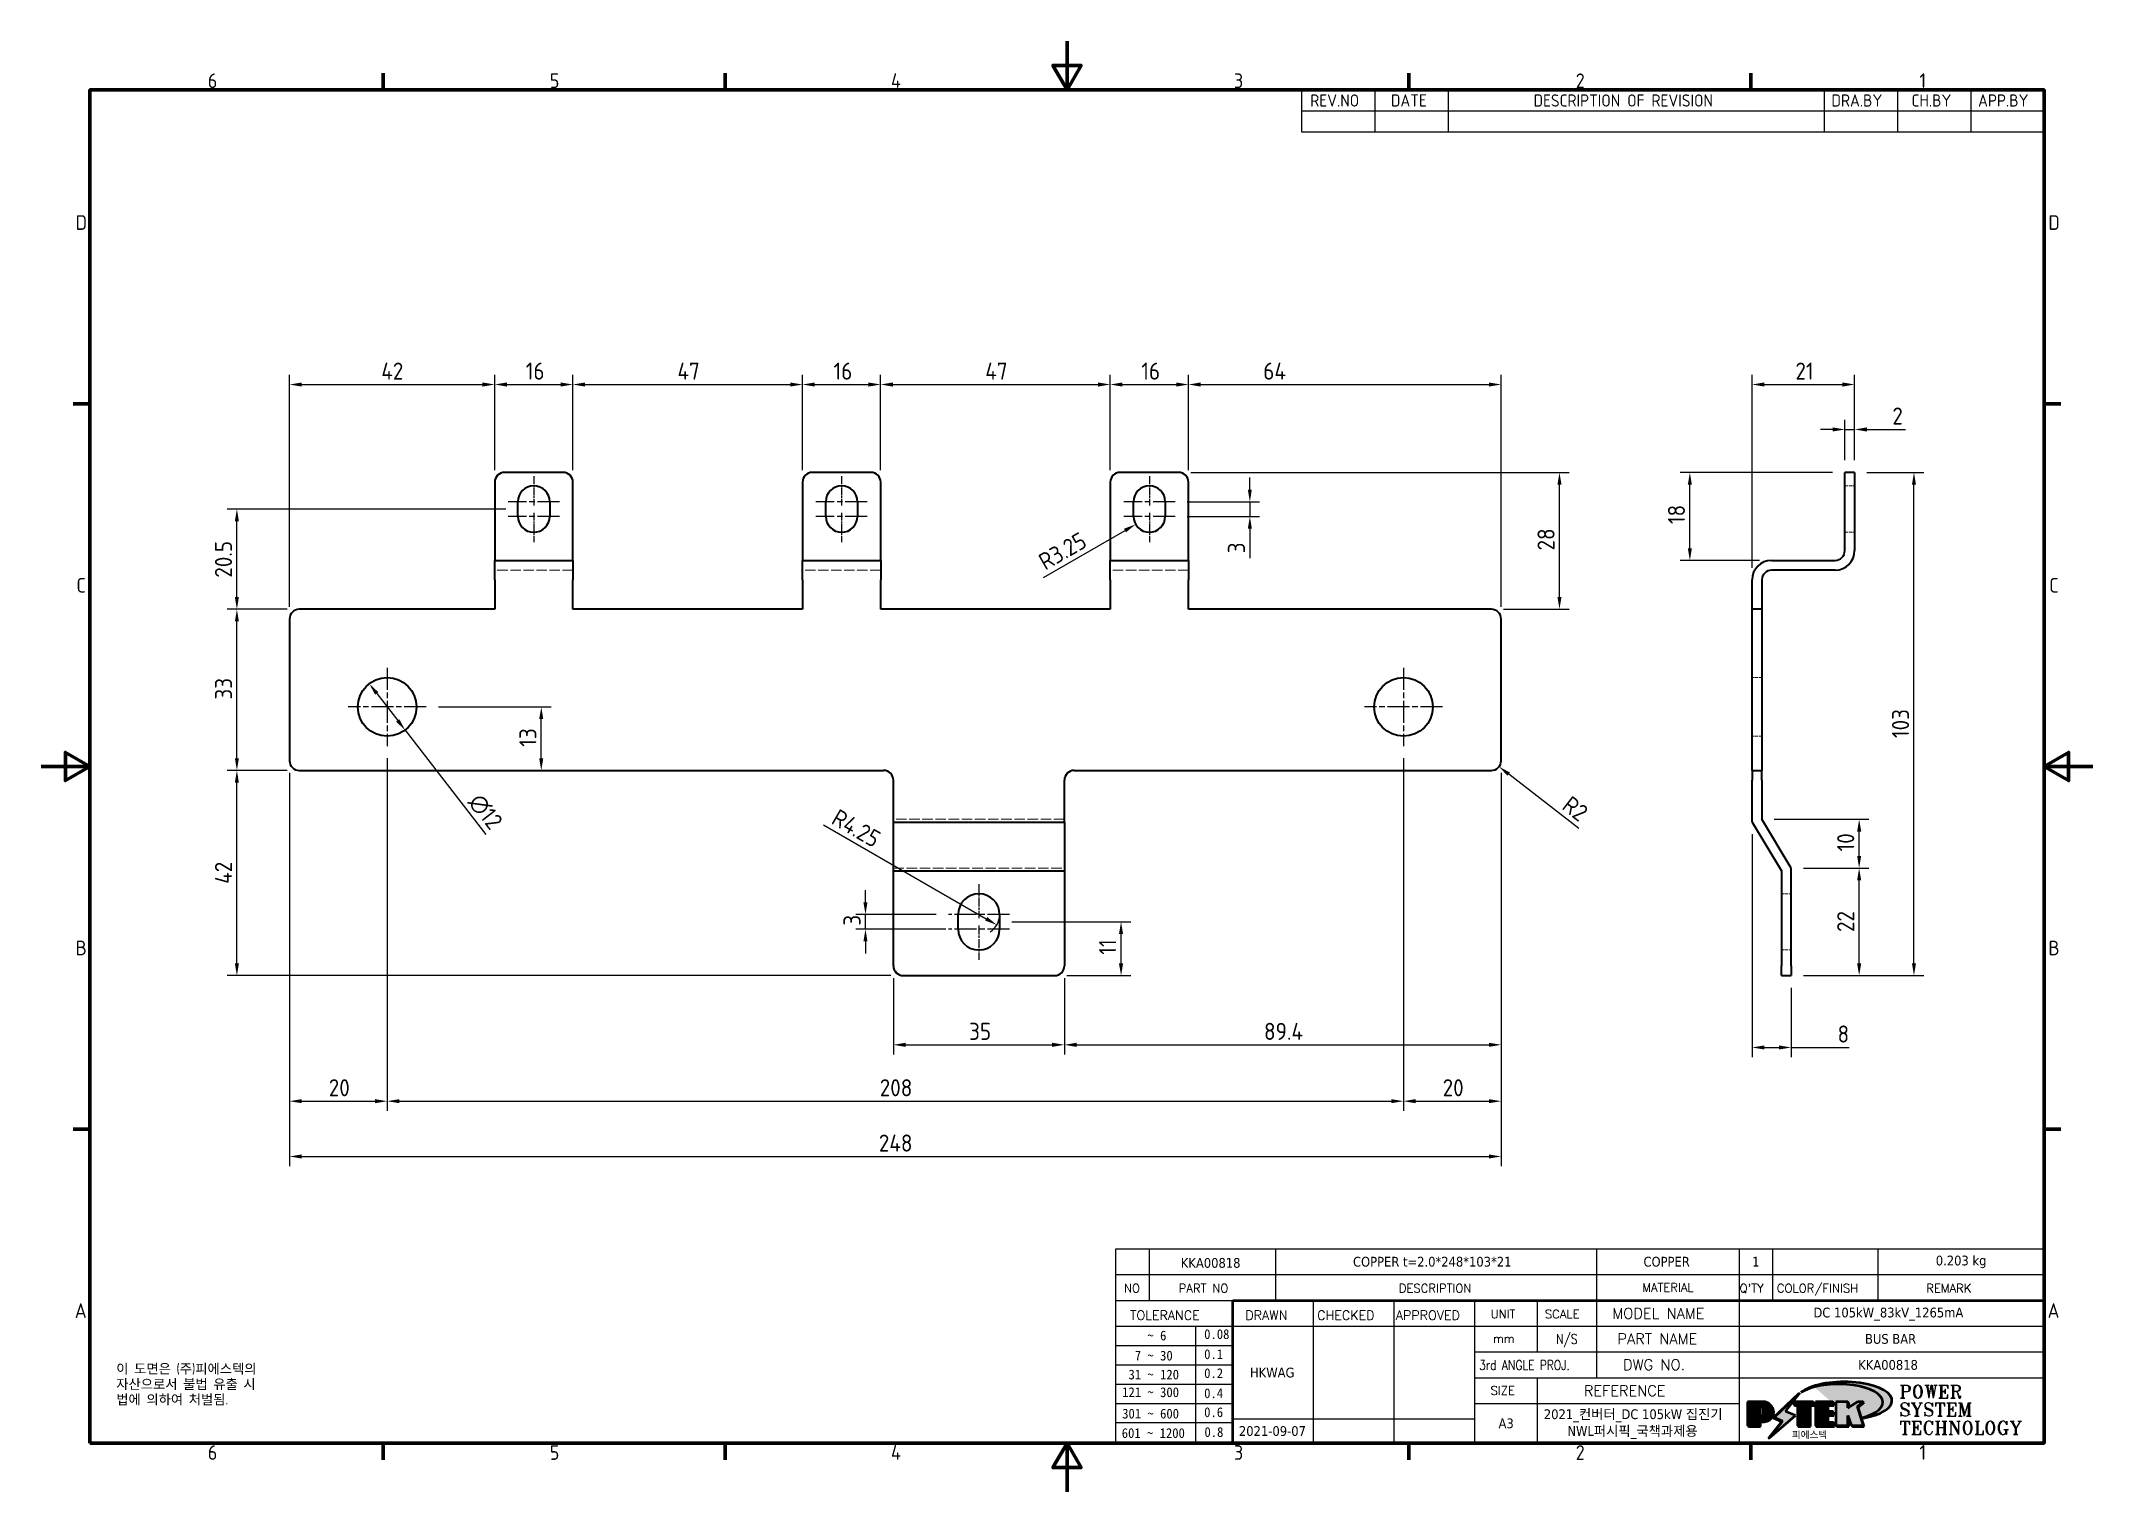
# Model space of a CAD drawing. Header units: millimetres. Extents: x 0 to 420, y 0 to 297.
import ezdxf
from ezdxf.enums import TextEntityAlignment as Align

# ---------------------------------------------------------------- set-up
doc = ezdxf.new("R2010")
doc.units = ezdxf.units.MM
doc.linetypes.add('CHAIN', pattern=[0.3543, 0.2362, -0.0295, 0.0591, -0.0295])
doc.linetypes.add('DASHED', pattern=[0.2067, 0.1654, -0.0413])
doc.layers.get('0').update_dxf_attribs({"color": 3, "lineweight": 25})
for name, color, linetype, lineweight in [('가려진 것(ISO)', 2, 'DASHED', 18), ('가시적인 것(ISO)', 3, 'Continuous', 40), ('경계(ISO)', 7, 'Continuous', 70), ('기호(ISO)', 5, 'Continuous', 25), ('제목(ISO)', 7, 'Continuous', 50), ('중심 표식(ISO)', 1, 'Continuous', 25), ('치수(ISO)', 7, 'Continuous', 25), ('해치(ISO)', 7, 'Continuous', 18)]:
    doc.layers.add(name, color=color, linetype=linetype, lineweight=lineweight)
doc.styles.add('HAN_291', font='')
doc.styles.add('HAN_370', font='', dxfattribs={"width": 2})
doc.styles.add('ISO Proportiona M2B', font='isocp.shx')
doc.styles.add('RC_284', font='ROMANC.shx')
doc.styles.add('RC_287', font='ROMANC.shx')
doc.styles.add('RC_292', font='ROMANC.shx')
doc.styles.add('ROMANT_294', font='romant.shx')
doc.styles.add('문자 텍스트_M2B', font='isocp.shx')
doc.styles.add('문자 텍스트_PSTEK_POSCO', font='isocp.shx')
doc.styles.add('치수 텍스트_PSTEK_POSCO', font='isocp.shx')
doc.styles.add('텍스트 스타일198', font='tahoma.ttf')
doc.styles.add('텍스트 스타일333', font='ROMANC.shx', dxfattribs={"width": 0.8})
doc.styles.get('HAN_291').set_extended_font_data('GulimChe')
doc.styles.get('HAN_370').set_extended_font_data('GulimChe')
doc.dimstyles.new('치수_PSTEK_POSCO', dxfattribs={"dimtxt": 3.5, "dimasz": 2.5, "dimexe": 2, "dimexo": 2.5, "dimgap": 1, "dimtad": 1, "dimrnd": 1e-08, "dimdsep": 46, "dimtxsty": '치수 텍스트_PSTEK_POSCO', "dimcen": 0.09, "dimdle": 10, "dimclrd": 7, "dimclre": 7, "dimclrt": 2, "dimadec": 1, "dimazin": 2, "dimtfac": 1, "dimtmove": 0, "dimatfit": 3, "dimfxl": 0, "dimtolj": 1, "dimlwd": -1, "dimlwe": -1, "dimarcsym": 0})

msp = doc.modelspace()

# ---------------------------------------------------------------- texts
at = {"layer": '기호(ISO)', "color": 7, "insert": (15.395, 26.228), "char_height": 2, "width": 51.24014, "attachment_point": 1, "line_spacing_factor": 0.944221, "style": '문자 텍스트_PSTEK_POSCO'}
msp.add_mtext('{이 도면은 (주)피에스텍의\\P자산으로서 불법 유출 시 \\P법에 의하여 처벌됨.}', dxfattribs=at)

# ---------------------------------------------------------------- blocks, each defined once
blk = doc.blocks.new('경계 Default Border')
at = {"layer": '경계(ISO)'}
for p, q in [((70, 287), (70, 290.4)), ((140, 287), (140, 290.4)), ((280, 287), (280, 290.4)), ((350, 287), (350, 290.4)), ((10, 222.75), (6.6, 222.75)), ((410, 222.75), (413.4, 222.75)), ((10, 74.25), (6.6, 74.25)), ((410, 74.25), (413.4, 74.25)), ((70, 10), (70, 6.6)), ((140, 10), (140, 6.6)), ((280, 10), (280, 6.6)), ((350, 10), (350, 6.6))]:
    blk.add_line(p, q, dxfattribs=at)
at = {"layer": '경계(ISO)', "flags": 128}
for points in [[(210, 297), (210, 287), (207.11, 292), (212.89, 292), (210, 287)], [(10, 10), (10, 287), (410, 287), (410, 10), (10, 10)], [(0, 148.5), (10, 148.5), (5, 151.39), (5, 145.61), (10, 148.5)], [(420, 148.5), (410, 148.5), (415, 151.39), (415, 145.61), (410, 148.5)], [(210, 0), (210, 10), (207.11, 5), (212.89, 5), (210, 10)]]:
    blk.add_lwpolyline(points, dxfattribs=at)
at = {"layer": '경계(ISO)', "color": 2, "char_height": 3, "attachment_point": 7, "style": '문자 텍스트_M2B'}
for s, insert in [('6', (34.14, 287.37)), ('5', (104.14, 287.37)), ('4', (173.97, 287.4)), ('3', (244.17, 287.37)), ('2', (314.13, 287.37)), ('1', (384.49, 287.4)), ('D', (7.08, 258.35)), ('D', (410.88, 258.35)), ('C', (7.24, 184.1)), ('C', (411.04, 184.1)), ('B', (7.08, 109.85)), ('B', (410.88, 109.85)), ('A', (6.91, 35.62)), ('A', (410.71, 35.62)), ('6', (34.14, 6.57)), ('5', (104.14, 6.57)), ('4', (173.97, 6.6)), ('3', (244.17, 6.57)), ('2', (314.13, 6.57)), ('1', (384.49, 6.6))]:
    blk.add_mtext(s, dxfattribs=dict(at, insert=insert))
blk = doc.blocks.new('제목 블록 PSTEK')
for color, points in [(252, [(317.22, 17.06), (322.03, 21.63), (322.28, 21.94), (317.05, 16.98), (318.75, 16.19), (316, 12.72), (316.34, 13), (318.92, 16.27)]), (5, [(321.62, 17.42), (319.53, 18.25), (322.45, 22.02), (317.22, 17.06), (318.92, 16.27), (316.17, 12.8)]), (1, [(324.48, 19.61), (325.24, 19.61), (325.24, 20.26), (321.23, 20.26), (321.23, 19.61), (321.98, 19.61), (321.98, 15.34), (324.48, 15.34)]), (252, [(321.98, 19.61), (321.4, 19.61), (321.4, 19.46), (321.98, 19.46)]), (252, [(324.66, 19.46), (325.42, 19.46), (325.42, 20.11), (325.24, 20.11), (325.24, 19.61), (324.48, 19.61), (324.48, 15.34), (322.16, 15.34), (322.16, 15.19), (324.66, 15.19)]), (1, [(329.23, 20.26), (325.66, 20.26), (325.66, 15.34), (329.36, 15.34), (329.36, 15.99), (328.11, 15.99), (328.11, 17.56), (329.23, 17.56), (329.23, 18.26), (328.11, 18.26), (328.11, 19.61), (329.23, 19.61)]), (252, [(328.29, 19.46), (329.41, 19.46), (329.41, 20.11), (329.23, 20.11), (329.23, 19.61), (328.11, 19.61), (328.11, 18.26), (328.29, 18.26)]), (252, [(328.29, 17.42), (329.41, 17.42), (329.41, 18.11), (329.23, 18.11), (329.23, 17.56), (328.11, 17.56), (328.11, 15.99), (328.29, 15.99)]), (1, [(332.33, 20.26), (329.86, 20.26), (329.86, 15.34), (332.33, 15.34), (332.33, 17.43), (333.07, 15.34), (335.49, 15.34), (334.25, 19.31), (335.44, 20.26), (334.31, 20.26), (332.33, 19)]), (252, [(332.51, 16.93), (332.33, 17.43), (332.33, 15.34), (330.04, 15.34), (330.04, 15.19), (332.51, 15.19)]), (252, [(332.51, 20.11), (332.33, 20.11), (332.33, 19), (332.51, 19.11)]), (252, [(335.62, 20.11), (335.25, 20.11), (334.25, 19.31), (335.49, 15.34), (333.2, 15.34), (333.25, 15.19), (335.66, 15.19), (334.43, 19.16)]), (252, [(329.54, 15.85), (329.36, 15.85), (329.36, 15.34), (325.83, 15.34), (325.83, 15.19), (329.54, 15.19)])]:
    blk.add_hatch(color=color).paths.add_polyline_path(points)
h = blk.add_hatch(color=1)
edge = h.paths.add_edge_path(flags=0)
edge.add_line((314.22, 19.61), (314.22, 17))
edge.add_line((314.22, 17), (314.35, 17))
edge.add_arc((314.35, 17.65), 0.651, 270, 360)
edge.add_line((315, 17.65), (315, 18.96))
edge.add_arc((314.35, 18.96), 0.651, 0, 90)
edge.add_line((314.35, 19.61), (314.22, 19.61))
edge = h.paths.add_edge_path()
edge.add_arc((314.98, 18.29), 1.97, 270, 450)
edge.add_line((314.98, 20.26), (311.77, 20.26))
edge.add_line((311.77, 20.26), (311.77, 15.34))
edge.add_line((311.77, 15.34), (314.22, 15.34))
edge.add_line((314.22, 15.34), (314.22, 16.32))
edge.add_line((314.22, 16.32), (314.98, 16.32))
h = blk.add_hatch(color=252)
edge = h.paths.add_edge_path()
edge.add_arc((314.98, 18.29), 1.97, 270, 406.8279)
edge.add_arc((315.16, 18.14), 1.97, -90, 53.561, ccw=False)
edge.add_line((315.16, 16.17), (314.4, 16.17))
edge.add_line((314.4, 16.17), (314.4, 15.19))
edge.add_line((314.4, 15.19), (311.94, 15.19))
edge.add_line((311.94, 15.19), (311.94, 15.34))
edge.add_line((311.94, 15.34), (314.22, 15.34))
edge.add_line((314.22, 15.34), (314.22, 16.32))
edge.add_line((314.22, 16.32), (314.98, 16.32))
h = blk.add_hatch(color=252)
edge = h.paths.add_edge_path()
edge.add_line((314.4, 19.46), (314.53, 19.46))
edge.add_arc((314.53, 18.81), 0.651, 60.4189, 90, ccw=False)
edge.add_arc((314.35, 18.96), 0.651, 39.9699, 90)
edge.add_line((314.35, 19.61), (314.22, 19.61))
edge.add_line((314.22, 19.61), (314.22, 17))
edge.add_line((314.22, 17), (314.35, 17))
edge.add_arc((314.35, 17.65), 0.651, 270, 274.6931)
edge.add_line((314.4, 17), (314.4, 19.46))
at = {"layer": '해치(ISO)', "true_color": 0x27d1fc}
h = blk.add_hatch(color=140, dxfattribs=at)
edge = h.paths.add_edge_path()
edge.add_ellipse((330.37, 20.16), major_axis=(9.1, 0), ratio=0.40699, start_angle=301.3098, end_angle=507.7437)
edge.add_ellipse((331.53, 20.46), major_axis=(-9.82, 0), ratio=0.39426, start_angle=111.5121, end_angle=334.4703, ccw=False)
edge.add_line((335.14, 16.86), (335.1, 16.99))
at = {"color": 180}
for p, q in [((182.48, 11.79), (182.48, 51.57)), ((182.48, 51.57), (372.48, 51.57)), ((189.27, 51.57), (189.27, 41.01)), ((215.22, 41.01), (215.22, 51.57)), ((280.88, 51.57), (280.88, 41.01)), ((310.09, 51.57), (310.09, 41.01)), ((316.9, 51.57), (316.9, 41.01)), ((338.46, 51.57), (338.46, 41.01)), ((372.48, 51.57), (372.48, 11.79)), ((182.48, 46.29), (372.48, 46.29)), ((182.48, 41.01), (206.45, 41.01)), ((222.94, 11.79), (222.94, 41.01)), ((239.43, 11.79), (239.43, 41.01)), ((255.92, 11.79), (255.92, 41.01)), ((268.69, 41.01), (268.69, 30.45)), ((280.88, 41.01), (280.88, 25.17)), ((310.09, 41.01), (310.09, 11.79)), ((182.48, 35.73), (206.45, 35.73)), ((198.86, 12.03), (198.86, 35.73)), ((206.45, 35.73), (372.48, 35.73)), ((182.48, 31.78), (206.45, 31.78)), ((255.92, 30.45), (372.48, 30.45)), ((182.48, 27.83), (206.45, 27.83)), ((182.48, 23.88), (206.45, 23.88)), ((255.92, 25.17), (372.48, 25.17)), ((268.69, 25.17), (268.69, 11.79)), ((182.48, 19.93), (206.45, 19.93)), ((255.92, 19.89), (310.09, 19.89)), ((182.48, 15.98), (206.45, 15.98)), ((206.45, 16.74), (255.92, 16.74)), ((182.48, 11.79), (372.48, 11.79))]:
    blk.add_line(p, q, dxfattribs=at)
at = {"color": 7, "lineweight": 50}
for p, q in [((206.45, 11.79), (206.45, 41.01)), ((206.45, 41.01), (372.48, 41.01))]:
    blk.add_line(p, q, dxfattribs=at)
at = {"color": 7}
for p, q in [((322.28, 21.94), (317.05, 16.98)), ((322.45, 22.02), (317.22, 17.06)), ((317.22, 17.06), (322.03, 21.63)), ((319.53, 18.25), (322.45, 22.02)), ((322.03, 21.63), (322.28, 21.94)), ((314.98, 20.26), (311.77, 20.26)), ((311.77, 20.26), (311.77, 15.34)), ((314.98, 20.26), (311.77, 20.26)), ((311.77, 20.26), (311.77, 15.34)), ((314.22, 17), (314.22, 19.61)), ((314.22, 19.61), (314.35, 19.61)), ((314.35, 19.61), (314.22, 19.61)), ((314.22, 19.61), (314.22, 17)), ((314.22, 17), (314.22, 19.61)), ((314.22, 19.61), (314.35, 19.61)), ((314.35, 17), (314.22, 17)), ((314.22, 17), (314.35, 17)), ((314.35, 17), (314.22, 17)), ((314.4, 19.46), (314.53, 19.46)), ((314.4, 17), (314.4, 19.46)), ((315, 18.96), (315, 17.65)), ((315, 18.96), (315, 17.65)), ((316.17, 12.8), (321.62, 17.42)), ((317.05, 16.98), (318.75, 16.19)), ((318.92, 16.27), (317.22, 17.06)), ((317.22, 17.06), (318.92, 16.27)), ((321.62, 17.42), (319.53, 18.25)), ((325.24, 20.26), (321.23, 20.26)), ((321.23, 20.26), (321.23, 19.61)), ((325.24, 20.26), (321.23, 20.26)), ((321.23, 20.26), (321.23, 19.61)), ((321.23, 19.61), (321.98, 19.61)), ((321.23, 19.61), (321.98, 19.61)), ((321.4, 19.61), (321.4, 19.46)), ((321.98, 19.61), (321.4, 19.61)), ((321.4, 19.46), (321.98, 19.46)), ((321.98, 19.61), (321.98, 15.34)), ((321.98, 19.46), (321.98, 19.61)), ((321.98, 19.61), (321.98, 15.34)), ((324.48, 19.61), (325.24, 19.61)), ((324.48, 15.34), (324.48, 19.61)), ((325.24, 19.61), (324.48, 19.61)), ((324.48, 19.61), (324.48, 15.34)), ((324.48, 19.61), (325.24, 19.61)), ((324.48, 15.34), (324.48, 19.61)), ((324.66, 19.46), (325.42, 19.46)), ((324.66, 15.19), (324.66, 19.46)), ((325.24, 19.61), (325.24, 20.26)), ((325.24, 19.61), (325.24, 20.26)), ((325.42, 20.11), (325.24, 20.11)), ((325.24, 20.11), (325.24, 19.61)), ((325.42, 19.46), (325.42, 20.11)), ((329.23, 20.26), (325.66, 20.26)), ((325.66, 20.26), (325.66, 15.34)), ((325.66, 20.26), (325.66, 15.34)), ((329.23, 20.26), (325.66, 20.26)), ((328.11, 18.26), (328.11, 19.61)), ((328.11, 19.61), (329.23, 19.61)), ((329.23, 19.61), (328.11, 19.61)), ((328.11, 19.61), (328.11, 18.26)), ((328.11, 18.26), (328.11, 19.61)), ((328.11, 19.61), (329.23, 19.61)), ((329.23, 18.26), (328.11, 18.26)), ((328.11, 18.26), (328.29, 18.26)), ((329.23, 18.26), (328.11, 18.26)), ((328.11, 17.56), (329.23, 17.56)), ((328.11, 15.99), (328.11, 17.56)), ((329.23, 17.56), (328.11, 17.56)), ((328.11, 17.56), (328.11, 15.99)), ((328.11, 17.56), (329.23, 17.56)), ((328.11, 15.99), (328.11, 17.56)), ((328.29, 18.26), (328.29, 19.46)), ((328.29, 19.46), (329.41, 19.46)), ((328.29, 15.99), (328.29, 17.42)), ((328.29, 17.42), (329.41, 17.42)), ((329.23, 19.61), (329.23, 20.26)), ((329.23, 19.61), (329.23, 20.26)), ((329.41, 20.11), (329.23, 20.11)), ((329.23, 20.11), (329.23, 19.61)), ((329.23, 17.56), (329.23, 18.26)), ((329.23, 17.56), (329.23, 18.26)), ((329.41, 18.11), (329.23, 18.11)), ((329.23, 18.11), (329.23, 17.56)), ((329.41, 19.46), (329.41, 20.11)), ((329.41, 17.42), (329.41, 18.11)), ((332.33, 20.26), (329.86, 20.26)), ((329.86, 20.26), (329.86, 15.34)), ((329.86, 20.26), (329.86, 15.34)), ((332.33, 20.26), (329.86, 20.26)), ((334.31, 20.26), (332.33, 19)), ((332.33, 19), (332.33, 20.26)), ((334.31, 20.26), (332.33, 19)), ((332.33, 19), (332.33, 20.26)), ((332.51, 20.11), (332.33, 20.11)), ((332.33, 20.11), (332.33, 19)), ((332.33, 19), (332.51, 19.11)), ((332.33, 17.43), (333.07, 15.34)), ((332.33, 15.34), (332.33, 17.43)), ((332.51, 16.93), (332.33, 17.43)), ((332.33, 17.43), (332.33, 15.34)), ((332.33, 17.43), (333.07, 15.34)), ((332.33, 15.34), (332.33, 17.43)), ((332.51, 19.11), (332.51, 20.11)), ((332.51, 15.19), (332.51, 16.93)), ((334.25, 19.31), (335.44, 20.26)), ((334.25, 19.31), (335.44, 20.26)), ((335.25, 20.11), (334.25, 19.31)), ((335.49, 15.34), (334.25, 19.31)), ((334.25, 19.31), (335.49, 15.34)), ((335.49, 15.34), (334.25, 19.31)), ((335.44, 20.26), (334.31, 20.26)), ((335.44, 20.26), (334.31, 20.26)), ((334.43, 19.16), (335.62, 20.11)), ((335.66, 15.19), (334.43, 19.16)), ((335.62, 20.11), (335.25, 20.11)), ((345.04, 17.5), (344.99, 17.69)), ((311.77, 15.34), (314.22, 15.34)), ((311.77, 15.34), (314.22, 15.34)), ((314.22, 15.34), (311.94, 15.34)), ((311.94, 15.34), (311.94, 15.19)), ((311.94, 15.19), (314.4, 15.19)), ((314.22, 16.32), (314.98, 16.32)), ((314.22, 15.34), (314.22, 16.32)), ((314.98, 16.32), (314.22, 16.32)), ((314.22, 16.32), (314.22, 15.34)), ((314.22, 16.32), (314.98, 16.32)), ((314.22, 15.34), (314.22, 16.32)), ((314.4, 16.17), (315.16, 16.17)), ((314.4, 15.19), (314.4, 16.17)), ((318.75, 16.19), (316, 12.72)), ((316, 12.72), (316.34, 13)), ((318.92, 16.27), (316.17, 12.8)), ((316.34, 13), (318.92, 16.27)), ((321.98, 15.34), (324.48, 15.34)), ((321.98, 15.34), (324.48, 15.34)), ((324.48, 15.34), (322.16, 15.34)), ((322.16, 15.34), (322.16, 15.19)), ((322.16, 15.19), (324.66, 15.19)), ((325.66, 15.34), (329.36, 15.34)), ((325.66, 15.34), (329.36, 15.34)), ((329.36, 15.34), (325.83, 15.34)), ((325.83, 15.34), (325.83, 15.19)), ((325.83, 15.19), (329.54, 15.19)), ((329.36, 15.99), (328.11, 15.99)), ((328.11, 15.99), (328.29, 15.99)), ((329.36, 15.99), (328.11, 15.99)), ((329.36, 15.34), (329.36, 15.99)), ((329.36, 15.34), (329.36, 15.99)), ((329.54, 15.85), (329.36, 15.85)), ((329.36, 15.85), (329.36, 15.34)), ((329.54, 15.19), (329.54, 15.85)), ((329.86, 15.34), (332.33, 15.34)), ((329.86, 15.34), (332.33, 15.34)), ((332.33, 15.34), (330.04, 15.34)), ((330.04, 15.34), (330.04, 15.19)), ((330.04, 15.19), (332.51, 15.19)), ((333.07, 15.34), (335.49, 15.34)), ((333.07, 15.34), (335.49, 15.34)), ((335.49, 15.34), (333.2, 15.34)), ((333.2, 15.34), (333.25, 15.19)), ((333.25, 15.19), (335.66, 15.19))]:
    blk.add_line(p, q, dxfattribs=at)
at = {"color": 5}
for p, q in [((322.45, 22.02), (317.22, 17.06)), ((319.53, 18.25), (322.45, 22.02)), ((316.17, 12.8), (321.62, 17.42)), ((317.22, 17.06), (318.92, 16.27)), ((321.62, 17.42), (319.53, 18.25)), ((318.92, 16.27), (316.17, 12.8))]:
    blk.add_line(p, q, dxfattribs=at)
at = {"color": 1}
for p, q in [((314.98, 20.26), (311.77, 20.26)), ((311.77, 20.26), (311.77, 15.34)), ((314.22, 17), (314.22, 19.61)), ((314.22, 19.61), (314.35, 19.61)), ((314.35, 17), (314.22, 17)), ((315, 18.96), (315, 17.65)), ((325.24, 20.26), (321.23, 20.26)), ((321.23, 20.26), (321.23, 19.61)), ((321.23, 19.61), (321.98, 19.61)), ((321.98, 19.61), (321.98, 15.34)), ((324.48, 19.61), (325.24, 19.61)), ((324.48, 15.34), (324.48, 19.61)), ((325.24, 19.61), (325.24, 20.26)), ((329.23, 20.26), (325.66, 20.26)), ((325.66, 20.26), (325.66, 15.34)), ((328.11, 18.26), (328.11, 19.61)), ((328.11, 19.61), (329.23, 19.61)), ((329.23, 18.26), (328.11, 18.26)), ((328.11, 17.56), (329.23, 17.56)), ((328.11, 15.99), (328.11, 17.56)), ((329.23, 19.61), (329.23, 20.26)), ((329.23, 17.56), (329.23, 18.26)), ((332.33, 20.26), (329.86, 20.26)), ((329.86, 20.26), (329.86, 15.34)), ((334.31, 20.26), (332.33, 19)), ((332.33, 19), (332.33, 20.26)), ((332.33, 17.43), (333.07, 15.34)), ((332.33, 15.34), (332.33, 17.43)), ((334.25, 19.31), (335.44, 20.26)), ((335.49, 15.34), (334.25, 19.31)), ((335.44, 20.26), (334.31, 20.26)), ((311.77, 15.34), (314.22, 15.34)), ((314.22, 16.32), (314.98, 16.32)), ((314.22, 15.34), (314.22, 16.32)), ((321.98, 15.34), (324.48, 15.34)), ((325.66, 15.34), (329.36, 15.34)), ((329.36, 15.99), (328.11, 15.99)), ((329.36, 15.34), (329.36, 15.99)), ((329.86, 15.34), (332.33, 15.34)), ((333.07, 15.34), (335.49, 15.34))]:
    blk.add_line(p, q, dxfattribs=at)
at = {"color": 7}
for centre, radius, start, end in [((314.35, 18.96), 0.651, 0, 90), ((314.35, 18.96), 0.651, 39.9699, 90), ((314.35, 18.96), 0.651, 0, 90), ((314.35, 17.65), 0.651, 270, 0), ((314.35, 17.65), 0.651, 270, 0), ((314.35, 17.65), 0.651, 270, 274.6931), ((314.53, 18.81), 0.651, 60.4189, 90), ((314.98, 18.29), 1.97, 270, 90), ((314.98, 18.29), 1.97, 270, 90), ((314.98, 18.29), 1.97, 270, 46.8279), ((315.16, 18.14), 1.97, 270, 53.561)]:
    blk.add_arc(centre, radius, start, end, dxfattribs=at)
at = {"color": 1}
for centre, radius, start, end in [((314.35, 18.96), 0.651, 0, 90), ((314.35, 17.65), 0.651, 270, 0), ((314.98, 18.29), 1.97, 270, 90)]:
    blk.add_arc(centre, radius, start, end, dxfattribs=at)
at = {"layer": '제목(ISO)', "lineweight": 18}
blk.add_line((182.48, 35.73), (182.48, 11.79), dxfattribs=at)
at = {"layer": '제목(ISO)'}
for p, q in [((322.28, 21.94), (317.05, 16.98)), ((322.45, 22.02), (317.22, 17.06)), ((317.22, 17.06), (322.03, 21.63)), ((319.53, 18.25), (322.45, 22.02)), ((322.03, 21.63), (322.28, 21.94)), ((314.98, 20.26), (311.77, 20.26)), ((311.77, 20.26), (311.77, 15.34)), ((314.22, 17), (314.22, 19.61)), ((314.22, 19.61), (314.35, 19.61)), ((314.35, 19.61), (314.22, 19.61)), ((314.22, 19.61), (314.22, 17)), ((314.35, 17), (314.22, 17)), ((314.22, 17), (314.35, 17)), ((314.4, 19.46), (314.53, 19.46)), ((314.4, 17), (314.4, 19.46)), ((315, 18.96), (315, 17.65)), ((316.17, 12.8), (321.62, 17.42)), ((317.05, 16.98), (318.75, 16.19)), ((317.22, 17.06), (318.92, 16.27)), ((318.92, 16.27), (317.22, 17.06)), ((321.62, 17.42), (319.53, 18.25)), ((325.24, 20.26), (321.23, 20.26)), ((321.23, 20.26), (321.23, 19.61)), ((321.23, 19.61), (321.98, 19.61)), ((321.98, 19.61), (321.4, 19.61)), ((321.4, 19.61), (321.4, 19.46)), ((321.4, 19.46), (321.98, 19.46)), ((321.98, 19.61), (321.98, 15.34)), ((321.98, 19.46), (321.98, 19.61)), ((324.48, 19.61), (325.24, 19.61)), ((324.48, 15.34), (324.48, 19.61)), ((325.24, 19.61), (324.48, 19.61)), ((324.48, 19.61), (324.48, 15.34)), ((324.66, 19.46), (325.42, 19.46)), ((324.66, 15.19), (324.66, 19.46)), ((325.24, 19.61), (325.24, 20.26)), ((325.42, 20.11), (325.24, 20.11)), ((325.24, 20.11), (325.24, 19.61)), ((325.42, 19.46), (325.42, 20.11)), ((329.23, 20.26), (325.66, 20.26)), ((325.66, 20.26), (325.66, 15.34)), ((328.11, 18.26), (328.11, 19.61)), ((328.11, 19.61), (329.23, 19.61)), ((329.23, 19.61), (328.11, 19.61)), ((328.11, 19.61), (328.11, 18.26)), ((329.23, 18.26), (328.11, 18.26)), ((328.11, 18.26), (328.29, 18.26)), ((328.11, 15.99), (328.11, 17.56)), ((328.11, 17.56), (329.23, 17.56)), ((329.23, 17.56), (328.11, 17.56)), ((328.11, 17.56), (328.11, 15.99)), ((328.29, 19.46), (329.41, 19.46)), ((328.29, 18.26), (328.29, 19.46)), ((328.29, 17.42), (329.41, 17.42)), ((328.29, 15.99), (328.29, 17.42)), ((329.23, 19.61), (329.23, 20.26)), ((329.41, 20.11), (329.23, 20.11)), ((329.23, 20.11), (329.23, 19.61)), ((329.23, 17.56), (329.23, 18.26)), ((329.41, 18.11), (329.23, 18.11)), ((329.23, 18.11), (329.23, 17.56)), ((329.41, 19.46), (329.41, 20.11)), ((329.41, 17.42), (329.41, 18.11)), ((332.33, 20.26), (329.86, 20.26)), ((329.86, 20.26), (329.86, 15.34)), ((334.31, 20.26), (332.33, 19)), ((332.33, 19), (332.33, 20.26)), ((332.51, 20.11), (332.33, 20.11)), ((332.33, 20.11), (332.33, 19)), ((332.33, 19), (332.51, 19.11)), ((332.33, 15.34), (332.33, 17.43)), ((332.33, 17.43), (333.07, 15.34)), ((332.51, 16.93), (332.33, 17.43)), ((332.33, 17.43), (332.33, 15.34)), ((332.51, 19.11), (332.51, 20.11)), ((332.51, 15.19), (332.51, 16.93)), ((334.25, 19.31), (335.44, 20.26)), ((335.25, 20.11), (334.25, 19.31)), ((335.49, 15.34), (334.25, 19.31)), ((334.25, 19.31), (335.49, 15.34)), ((335.44, 20.26), (334.31, 20.26)), ((334.43, 19.16), (335.62, 20.11)), ((335.66, 15.19), (334.43, 19.16)), ((335.62, 20.11), (335.25, 20.11)), ((311.77, 15.34), (314.22, 15.34)), ((314.22, 15.34), (311.94, 15.34)), ((311.94, 15.34), (311.94, 15.19)), ((311.94, 15.19), (314.4, 15.19)), ((314.22, 15.34), (314.22, 16.32)), ((314.22, 16.32), (314.98, 16.32)), ((314.98, 16.32), (314.22, 16.32)), ((314.22, 16.32), (314.22, 15.34)), ((314.4, 15.19), (314.4, 16.17)), ((314.4, 16.17), (315.16, 16.17)), ((318.75, 16.19), (316, 12.72)), ((316, 12.72), (316.34, 13)), ((318.92, 16.27), (316.17, 12.8)), ((316.34, 13), (318.92, 16.27)), ((321.98, 15.34), (324.48, 15.34)), ((324.48, 15.34), (322.16, 15.34)), ((322.16, 15.34), (322.16, 15.19)), ((322.16, 15.19), (324.66, 15.19)), ((325.66, 15.34), (329.36, 15.34)), ((329.36, 15.34), (325.83, 15.34)), ((325.83, 15.34), (325.83, 15.19)), ((325.83, 15.19), (329.54, 15.19)), ((329.36, 15.99), (328.11, 15.99)), ((328.11, 15.99), (328.29, 15.99)), ((329.36, 15.34), (329.36, 15.99)), ((329.54, 15.85), (329.36, 15.85)), ((329.36, 15.85), (329.36, 15.34)), ((329.54, 15.19), (329.54, 15.85)), ((329.86, 15.34), (332.33, 15.34)), ((332.33, 15.34), (330.04, 15.34)), ((330.04, 15.34), (330.04, 15.19)), ((330.04, 15.19), (332.51, 15.19)), ((333.07, 15.34), (335.49, 15.34)), ((335.49, 15.34), (333.2, 15.34)), ((333.2, 15.34), (333.25, 15.19)), ((333.25, 15.19), (335.66, 15.19))]:
    blk.add_line(p, q, dxfattribs=at)
at = {"layer": '제목(ISO)', "color": 4}
blk.add_line((335.14, 16.86), (335.1, 16.99), dxfattribs=at)
at = {"layer": '제목(ISO)'}
for centre, radius, start, end in [((314.35, 18.96), 0.651, 0, 90), ((314.35, 18.96), 0.651, 39.9699, 90), ((314.35, 17.65), 0.651, 270, 0), ((314.35, 17.65), 0.651, 270, 274.6931), ((314.53, 18.81), 0.651, 60.4189, 90), ((314.98, 18.29), 1.97, 46.8279, 90), ((314.98, 18.29), 1.97, 270, 46.8279), ((314.98, 18.29), 1.97, 270, 46.8279), ((315.16, 18.14), 1.97, 270, 53.561)]:
    blk.add_arc(centre, radius, start, end, dxfattribs=at)
at = {"layer": '제목(ISO)', "color": 4}
for centre, major_axis, ratio, start_param, end_param in [((331.53, 20.46), (9.82, 0), 0.39426, 5.087845, 8.9792), ((330.37, 20.16), (9.1, 0), 0.40699, 5.258849, 8.861799)]:
    blk.add_ellipse(centre, major_axis=major_axis, ratio=ratio, start_param=start_param, end_param=end_param, dxfattribs=at)
at = {"color": 2}
for s, height, style, p in [('NO', 1.742, 'RC_284', (184.14, 42.62)), ('PART NO', 1.742, 'RC_284', (195.34, 42.62)), ('DESCRIPTION', 1.7424, 'RC_284', (240.4, 42.62)), ("Q'TY", 1.742, 'RC_284', (310.14, 42.62)), ('COLOR/FINISH', 1.7424, 'RC_284', (317.77, 42.62)), ('REMARK', 1.742, 'RC_284', (348.35, 42.62)), (' TOLERANCE', 1.9, 'RC_287', (184.09, 37.01)), ('DRAWN', 1.9, 'RC_287', (208.98, 37.01)), ('CHECKED', 1.9, 'RC_287', (223.69, 37.01)), ('APPROVED', 1.9, 'RC_287', (239.78, 37.01)), ('UNIT', 1.742, 'RC_284', (259.17, 37.34)), ('SCALE', 1.742, 'RC_284', (270.29, 37.34)), ('MODEL NAME', 2.178, 'RC_292', (284.1, 37.25)), ('    ~ 6', 2, 'HAN_291', (183.77, 32.82)), ('0.08', 2, 'HAN_291', (200.55, 33.1)), ('PART NAME', 2.178, 'RC_292', (285.14, 32.03)), ('  7 ~ 30', 2, 'HAN_291', (183.77, 28.71)), ('0.1', 2, 'HAN_291', (200.55, 28.99)), ('mm', 1.742, 'RC_284', (259.65, 32.35)), (' 31 ~ 120', 2, 'HAN_291', (183.77, 24.83)), ('0.2', 2, 'HAN_291', (200.55, 25.11)), (' DWG NO.', 2.178, 'RC_292', (284.81, 26.75)), ('121 ~ 300', 2, 'HAN_291', (183.77, 21.21)), ('0.4', 2, 'HAN_291', (200.55, 21)), ('SIZE', 1.742, 'RC_284', (259.17, 21.69)), ('REFERENCE', 2.178, 'RC_292', (278.27, 21.43)), ('301 ~ 600', 2, 'HAN_291', (183.77, 16.83)), ('0.6', 2, 'HAN_291', (200.55, 17.12)), ('601 ~ 1200', 2, 'HAN_291', (183.68, 12.85)), ('0.8', 2, 'HAN_291', (200.61, 13.06))]:
    blk.add_text(s, height=height, dxfattribs=dict(at, style=style)).set_placement(p)
at = {"color": 2, "style": 'RC_284'}
blk.add_text('MATERIAL', height=1.742, dxfattribs=at).set_placement((295.48, 43.65), align=Align.MIDDLE_CENTER)
at = {"color": 7, "style": '텍스트 스타일333', "width": 0.8}
blk.add_text('N/S', height=2, dxfattribs=at).set_placement((274.78, 33.09), align=Align.MIDDLE_CENTER)
at = {"color": 2, "style": '텍스트 스타일333', "width": 0.8}
blk.add_text('3rd ANGLE PROJ.', height=2, dxfattribs=at).set_placement((256.84, 26.76))
at = {"color": 7, "style": 'ROMANT_294'}
for s, p in [('POWER', (342.83, 20.97)), ('SYSTEM', (342.83, 17.33)), ('TECHNOLOGY', (342.83, 13.57))]:
    blk.add_text(s, height=2.7, dxfattribs=at).set_placement(p)
at = {"color": 7, "insert": (320.85, 14.21), "char_height": 1.4, "attachment_point": 1, "line_spacing_factor": 0.332, "style": 'HAN_370'}
blk.add_mtext('\\fHY견고딕|b0|i0;\\H1.4000;피에스텍', dxfattribs=at)
at = {"layer": '제목(ISO)', "style": '텍스트 스타일198'}
for tag, p in [('질량\\P3;_001', (350.3, 48.16)), ('부품_번호_001', (195.77, 47.68)), ('설명_001', (231.02, 47.92)), ('재질_001', (290.47, 47.93)), ("3._Q'TY_001", (312.71, 47.92)), ('1._MODEL_NAME_001', (325.27, 37.52)), ('제목_001', (335.81, 32.12)), ('설계자_001', (209.94, 25.23)), ('부품_번호_001', (334.43, 26.81)), ('시트_크기_001', (260.81, 14.84)), ('프로젝트_001', (270.08, 16.71)), ('작성_날짜_001', (207.67, 13.27)), ('프로젝트_002', (274.9, 13.28))]:
    blk.add_attdef(tag, p, '', height=2, dxfattribs=at)
for tag, p in [('4._COLOR', (327.68, 48.93)), ('점검자', (231.18, 26.23)), ('엔지니어링_승인자', (247.67, 26.23)), ('점검_날짜', (231.18, 14.27)), ('엔지니어링_승인_날짜', (247.67, 14.27))]:
    blk.add_attdef(tag, text='', height=2, dxfattribs=at).set_placement(p, align=Align.MIDDLE_CENTER)
blk = doc.blocks.new('리비전 내역')
at = {"layer": '기호(ISO)'}
for p, q in [((258, 287), (410, 287)), ((258, 287), (258, 282.72)), ((273, 287), (273, 282.72)), ((288, 287), (288, 282.72)), ((365, 287), (365, 282.72)), ((380, 287), (380, 282.72)), ((395, 287), (395, 282.72)), ((410, 287), (410, 282.72)), ((258, 282.72), (410, 282.72)), ((258, 282.72), (258, 278.44)), ((273, 282.72), (273, 278.44)), ((288, 282.72), (288, 278.44)), ((365, 282.72), (365, 278.44)), ((380, 282.72), (380, 278.44)), ((395, 282.72), (395, 278.44)), ((410, 282.72), (410, 278.44)), ((258, 278.44), (410, 278.44))]:
    blk.add_line(p, q, dxfattribs=at)
at = {"layer": '기호(ISO)', "color": 2, "char_height": 2.5, "attachment_point": 7, "style": 'ISO Proportiona M2B'}
for s, insert in [('REV.NO', (259.79, 283.58)), ('DATE', (276.31, 283.58)), ('DESCRIPTION OF REVISION', (305.51, 283.58)), ('DRA.BY', (366.48, 283.58)), ('CH.BY', (382.86, 283.58)), ('APP.BY', (396.48, 283.58))]:
    blk.add_mtext(s, dxfattribs=dict(at, insert=insert))
blk = doc.blocks.new('*D22')
at = {"layer": 'Defpoints', "color": 0, "transparency": 16777216}
for p in [(40.09, 201.19), (97.61, 201.19), (52.86, 180.69)]:
    blk.add_point(p, dxfattribs=at)
at = {"layer": '치수(ISO)', "color": 7, "transparency": 16777216}
for p, q in [((95.11, 201.19), (38.09, 201.19)), ((40.09, 183.19), (40.09, 198.69)), ((50.36, 180.69), (38.09, 180.69))]:
    blk.add_line(p, q, dxfattribs=at)
for points in [[(39.67, 198.69), (40.5, 198.69), (40.09, 201.19)], [(39.67, 183.19), (40.5, 183.19), (40.09, 180.69)]]:
    blk.add_solid(points, dxfattribs=at)
at = {"layer": '치수(ISO)', "color": 2, "transparency": 16777216, "insert": (37.34, 187.15), "char_height": 3.5, "attachment_point": 4, "rotation": 90, "style": '치수 텍스트_PSTEK_POSCO'}
blk.add_mtext('\\A1;20.5', dxfattribs=at)
blk = doc.blocks.new('*D23')
at = {"layer": 'Defpoints', "color": 0, "transparency": 16777216}
for p in [(232.11, 202.69), (247.43, 202.69), (232.11, 199.69)]:
    blk.add_point(p, dxfattribs=at)
at = {"layer": '치수(ISO)', "color": 7, "transparency": 16777216}
for p, q in [((247.43, 205.19), (247.43, 207.69)), ((234.61, 202.69), (249.43, 202.69)), ((247.43, 202.69), (247.43, 199.69)), ((234.61, 199.69), (249.43, 199.69)), ((247.43, 197.19), (247.43, 191.15))]:
    blk.add_line(p, q, dxfattribs=at)
for points in [[(247.01, 205.19), (247.84, 205.19), (247.43, 202.69)], [(247.01, 197.19), (247.84, 197.19), (247.43, 199.69)]]:
    blk.add_solid(points, dxfattribs=at)
at = {"layer": '치수(ISO)', "color": 2, "transparency": 16777216, "insert": (244.68, 192.15), "char_height": 3.5, "attachment_point": 4, "rotation": 90, "style": '치수 텍스트_PSTEK_POSCO'}
blk.add_mtext('\\A1;3', dxfattribs=at)
blk = doc.blocks.new('*D24')
at = {"layer": 'Defpoints', "color": 0, "transparency": 16777216}
for p in [(224.05, 198.07), (226.86, 199.69)]:
    blk.add_point(p, dxfattribs=at)
at = {"layer": '치수(ISO)', "color": 7, "transparency": 16777216}
blk.add_line((205.19, 187.18), (221.88, 196.82), dxfattribs=at)
blk.add_solid([(221.67, 197.18), (222.09, 196.45), (224.05, 198.07)], dxfattribs=at)
at = {"layer": '치수(ISO)', "color": 2, "transparency": 16777216, "insert": (204.68, 190.06), "char_height": 3.5, "attachment_point": 4, "rotation": 30, "style": '치수 텍스트_PSTEK_POSCO'}
blk.add_mtext('\\A1;R3.25', dxfattribs=at)
blk = doc.blocks.new('*D25')
at = {"layer": 'Defpoints', "color": 0, "transparency": 16777216}
for p in [(92.86, 226.69), (92.86, 206.69), (50.86, 178.69)]:
    blk.add_point(p, dxfattribs=at)
at = {"layer": '치수(ISO)', "color": 7, "transparency": 16777216}
for p, q in [((50.86, 181.19), (50.86, 228.69)), ((92.86, 209.19), (92.86, 228.69)), ((53.36, 226.69), (90.36, 226.69))]:
    blk.add_line(p, q, dxfattribs=at)
for points in [[(53.36, 227.11), (53.36, 226.27), (50.86, 226.69)], [(90.36, 227.11), (90.36, 226.27), (92.86, 226.69)]]:
    blk.add_solid(points, dxfattribs=at)
at = {"layer": '치수(ISO)', "color": 2, "transparency": 16777216, "insert": (69.65, 229.44), "char_height": 3.5, "attachment_point": 4, "style": '치수 텍스트_PSTEK_POSCO'}
blk.add_mtext('\\A1;42', dxfattribs=at)
blk = doc.blocks.new('*D26')
at = {"layer": 'Defpoints', "color": 0, "transparency": 16777216}
for p in [(108.86, 226.69), (92.86, 206.69), (108.86, 206.69)]:
    blk.add_point(p, dxfattribs=at)
at = {"layer": '치수(ISO)', "color": 7, "transparency": 16777216}
for p, q in [((92.86, 209.19), (92.86, 228.69)), ((108.86, 209.19), (108.86, 228.69)), ((95.36, 226.69), (106.36, 226.69))]:
    blk.add_line(p, q, dxfattribs=at)
for points in [[(95.36, 227.11), (95.36, 226.27), (92.86, 226.69)], [(106.36, 227.11), (106.36, 226.27), (108.86, 226.69)]]:
    blk.add_solid(points, dxfattribs=at)
at = {"layer": '치수(ISO)', "color": 2, "transparency": 16777216, "insert": (99.21, 229.44), "char_height": 3.5, "attachment_point": 4, "style": '치수 텍스트_PSTEK_POSCO'}
blk.add_mtext('\\A1;16', dxfattribs=at)
blk = doc.blocks.new('*D27')
at = {"layer": 'Defpoints', "color": 0, "transparency": 16777216}
for p in [(155.86, 226.69), (108.86, 206.69), (155.86, 206.69)]:
    blk.add_point(p, dxfattribs=at)
at = {"layer": '치수(ISO)', "color": 7, "transparency": 16777216}
for p, q in [((108.86, 209.19), (108.86, 228.69)), ((155.86, 209.19), (155.86, 228.69)), ((111.36, 226.69), (153.36, 226.69))]:
    blk.add_line(p, q, dxfattribs=at)
for points in [[(111.36, 227.11), (111.36, 226.27), (108.86, 226.69)], [(153.36, 227.11), (153.36, 226.27), (155.86, 226.69)]]:
    blk.add_solid(points, dxfattribs=at)
at = {"layer": '치수(ISO)', "color": 2, "transparency": 16777216, "insert": (130.27, 229.44), "char_height": 3.5, "attachment_point": 4, "style": '치수 텍스트_PSTEK_POSCO'}
blk.add_mtext('\\A1;47', dxfattribs=at)
blk = doc.blocks.new('*D28')
at = {"layer": 'Defpoints', "color": 0, "transparency": 16777216}
for p in [(171.86, 226.69), (155.86, 206.69), (171.86, 206.69)]:
    blk.add_point(p, dxfattribs=at)
at = {"layer": '치수(ISO)', "color": 7, "transparency": 16777216}
for p, q in [((155.86, 209.19), (155.86, 228.69)), ((171.86, 209.19), (171.86, 228.69)), ((158.36, 226.69), (169.36, 226.69))]:
    blk.add_line(p, q, dxfattribs=at)
for points in [[(158.36, 227.11), (158.36, 226.27), (155.86, 226.69)], [(169.36, 227.11), (169.36, 226.27), (171.86, 226.69)]]:
    blk.add_solid(points, dxfattribs=at)
at = {"layer": '치수(ISO)', "color": 2, "transparency": 16777216, "insert": (162.21, 229.44), "char_height": 3.5, "attachment_point": 4, "style": '치수 텍스트_PSTEK_POSCO'}
blk.add_mtext('\\A1;16', dxfattribs=at)
blk = doc.blocks.new('*D29')
at = {"layer": 'Defpoints', "color": 0, "transparency": 16777216}
for p in [(218.86, 226.69), (171.86, 206.69), (218.86, 206.69)]:
    blk.add_point(p, dxfattribs=at)
at = {"layer": '치수(ISO)', "color": 7, "transparency": 16777216}
for p, q in [((171.86, 209.19), (171.86, 228.69)), ((218.86, 209.19), (218.86, 228.69)), ((174.36, 226.69), (216.36, 226.69))]:
    blk.add_line(p, q, dxfattribs=at)
for points in [[(174.36, 227.11), (174.36, 226.27), (171.86, 226.69)], [(216.36, 227.11), (216.36, 226.27), (218.86, 226.69)]]:
    blk.add_solid(points, dxfattribs=at)
at = {"layer": '치수(ISO)', "color": 2, "transparency": 16777216, "insert": (193.27, 229.44), "char_height": 3.5, "attachment_point": 4, "style": '치수 텍스트_PSTEK_POSCO'}
blk.add_mtext('\\A1;47', dxfattribs=at)
blk = doc.blocks.new('*D30')
at = {"layer": 'Defpoints', "color": 0, "transparency": 16777216}
for p in [(234.86, 226.69), (218.86, 206.69), (234.86, 206.69)]:
    blk.add_point(p, dxfattribs=at)
at = {"layer": '치수(ISO)', "color": 7, "transparency": 16777216}
for p, q in [((218.86, 209.19), (218.86, 228.69)), ((234.86, 209.19), (234.86, 228.69)), ((221.36, 226.69), (232.36, 226.69))]:
    blk.add_line(p, q, dxfattribs=at)
for points in [[(221.36, 227.11), (221.36, 226.27), (218.86, 226.69)], [(232.36, 227.11), (232.36, 226.27), (234.86, 226.69)]]:
    blk.add_solid(points, dxfattribs=at)
at = {"layer": '치수(ISO)', "color": 2, "transparency": 16777216, "insert": (225.21, 229.44), "char_height": 3.5, "attachment_point": 4, "style": '치수 텍스트_PSTEK_POSCO'}
blk.add_mtext('\\A1;16', dxfattribs=at)
blk = doc.blocks.new('*D31')
at = {"layer": 'Defpoints', "color": 0, "transparency": 16777216}
for p in [(298.86, 226.69), (234.86, 206.69), (298.86, 178.69)]:
    blk.add_point(p, dxfattribs=at)
at = {"layer": '치수(ISO)', "color": 7, "transparency": 16777216}
for p, q in [((234.86, 209.19), (234.86, 228.69)), ((298.86, 181.19), (298.86, 228.69)), ((237.36, 226.69), (296.36, 226.69))]:
    blk.add_line(p, q, dxfattribs=at)
for points in [[(237.36, 227.11), (237.36, 226.27), (234.86, 226.69)], [(296.36, 227.11), (296.36, 226.27), (298.86, 226.69)]]:
    blk.add_solid(points, dxfattribs=at)
at = {"layer": '치수(ISO)', "color": 2, "transparency": 16777216, "insert": (250.17, 229.44), "char_height": 3.5, "attachment_point": 4, "style": '치수 텍스트_PSTEK_POSCO'}
blk.add_mtext('\\A1;64', dxfattribs=at)
blk = doc.blocks.new('*D32')
at = {"layer": 'Defpoints', "color": 0, "transparency": 16777216}
for p in [(40.09, 180.69), (52.86, 180.69), (52.86, 147.69)]:
    blk.add_point(p, dxfattribs=at)
at = {"layer": '치수(ISO)', "color": 7, "transparency": 16777216}
for p, q in [((50.36, 180.69), (38.09, 180.69)), ((40.09, 150.19), (40.09, 178.19)), ((50.36, 147.69), (38.09, 147.69))]:
    blk.add_line(p, q, dxfattribs=at)
for points in [[(39.67, 178.19), (40.5, 178.19), (40.09, 180.69)], [(39.67, 150.19), (40.5, 150.19), (40.09, 147.69)]]:
    blk.add_solid(points, dxfattribs=at)
at = {"layer": '치수(ISO)', "color": 2, "transparency": 16777216, "insert": (37.34, 162.2), "char_height": 3.5, "attachment_point": 4, "rotation": 90, "style": '치수 텍스트_PSTEK_POSCO'}
blk.add_mtext('\\A1;33', dxfattribs=at)
blk = doc.blocks.new('*D33')
at = {"layer": 'Defpoints', "color": 0, "transparency": 16777216}
for p in [(40.09, 147.69), (52.86, 147.69), (176.46, 105.69)]:
    blk.add_point(p, dxfattribs=at)
at = {"layer": '치수(ISO)', "color": 7, "transparency": 16777216}
for p, q in [((50.36, 147.69), (38.09, 147.69)), ((40.09, 108.19), (40.09, 145.19)), ((173.96, 105.69), (38.09, 105.69))]:
    blk.add_line(p, q, dxfattribs=at)
for points in [[(39.67, 145.19), (40.5, 145.19), (40.09, 147.69)], [(39.67, 108.19), (40.5, 108.19), (40.09, 105.69)]]:
    blk.add_solid(points, dxfattribs=at)
at = {"layer": '치수(ISO)', "color": 2, "transparency": 16777216, "insert": (37.34, 124.49), "char_height": 3.5, "attachment_point": 4, "rotation": 90, "style": '치수 텍스트_PSTEK_POSCO'}
blk.add_mtext('\\A1;42', dxfattribs=at)
blk = doc.blocks.new('*D34')
at = {"layer": 'Defpoints', "color": 0, "transparency": 16777216}
for p in [(70.86, 152.69), (50.86, 149.69), (70.86, 79.99)]:
    blk.add_point(p, dxfattribs=at)
at = {"layer": '치수(ISO)', "color": 7, "transparency": 16777216}
for p, q in [((50.86, 147.19), (50.86, 77.99)), ((70.86, 150.19), (70.86, 77.99)), ((53.36, 79.99), (68.36, 79.99))]:
    blk.add_line(p, q, dxfattribs=at)
for points in [[(53.36, 80.41), (53.36, 79.58), (50.86, 79.99)], [(68.36, 80.41), (68.36, 79.58), (70.86, 79.99)]]:
    blk.add_solid(points, dxfattribs=at)
at = {"layer": '치수(ISO)', "color": 2, "transparency": 16777216, "insert": (58.89, 82.74), "char_height": 3.5, "attachment_point": 4, "style": '치수 텍스트_PSTEK_POSCO'}
blk.add_mtext('\\A1;20', dxfattribs=at)
blk = doc.blocks.new('*D35')
at = {"layer": 'Defpoints', "color": 0, "transparency": 16777216}
for p in [(174.46, 107.69), (209.46, 107.69), (209.46, 91.53)]:
    blk.add_point(p, dxfattribs=at)
at = {"layer": '치수(ISO)', "color": 7, "transparency": 16777216}
for p, q in [((174.46, 105.19), (174.46, 89.53)), ((209.46, 105.19), (209.46, 89.53)), ((176.96, 91.53), (206.96, 91.53))]:
    blk.add_line(p, q, dxfattribs=at)
for points in [[(176.96, 91.95), (176.96, 91.11), (174.46, 91.53)], [(206.96, 91.95), (206.96, 91.11), (209.46, 91.53)]]:
    blk.add_solid(points, dxfattribs=at)
at = {"layer": '치수(ISO)', "color": 2, "transparency": 16777216, "insert": (189.97, 94.28), "char_height": 3.5, "attachment_point": 4, "style": '치수 텍스트_PSTEK_POSCO'}
blk.add_mtext('\\A1;35', dxfattribs=at)
blk = doc.blocks.new('*D36')
at = {"layer": 'Defpoints', "color": 0, "transparency": 16777216}
for p in [(298.86, 149.69), (209.46, 107.69), (298.86, 91.53)]:
    blk.add_point(p, dxfattribs=at)
at = {"layer": '치수(ISO)', "color": 7, "transparency": 16777216}
for p, q in [((298.86, 147.19), (298.86, 89.53)), ((209.46, 105.19), (209.46, 89.53)), ((211.96, 91.53), (296.36, 91.53))]:
    blk.add_line(p, q, dxfattribs=at)
for points in [[(211.96, 91.95), (211.96, 91.11), (209.46, 91.53)], [(296.36, 91.95), (296.36, 91.11), (298.86, 91.53)]]:
    blk.add_solid(points, dxfattribs=at)
at = {"layer": '치수(ISO)', "color": 2, "transparency": 16777216, "insert": (250.32, 94.28), "char_height": 3.5, "attachment_point": 4, "style": '치수 텍스트_PSTEK_POSCO'}
blk.add_mtext('\\A1;89.4', dxfattribs=at)
blk = doc.blocks.new('*D37')
at = {"layer": 'Defpoints', "color": 0, "transparency": 16777216}
for p in [(196.21, 116.69), (221.06, 116.69), (207.46, 105.69)]:
    blk.add_point(p, dxfattribs=at)
at = {"layer": '치수(ISO)', "color": 7, "transparency": 16777216}
for p, q in [((198.71, 116.69), (223.06, 116.69)), ((221.06, 108.19), (221.06, 114.19)), ((209.96, 105.69), (223.06, 105.69))]:
    blk.add_line(p, q, dxfattribs=at)
for points in [[(220.64, 114.19), (221.48, 114.19), (221.06, 116.69)], [(220.64, 108.19), (221.48, 108.19), (221.06, 105.69)]]:
    blk.add_solid(points, dxfattribs=at)
at = {"layer": '치수(ISO)', "color": 2, "transparency": 16777216, "insert": (218.31, 109.97), "char_height": 3.5, "attachment_point": 4, "rotation": 90, "style": '치수 텍스트_PSTEK_POSCO'}
blk.add_mtext('\\A1;11', dxfattribs=at)
blk = doc.blocks.new('*D38')
at = {"layer": 'Defpoints', "color": 0, "transparency": 16777216}
for p in [(168.75, 118.19), (185.71, 118.19), (187.71, 115.19)]:
    blk.add_point(p, dxfattribs=at)
at = {"layer": '치수(ISO)', "color": 7, "transparency": 16777216}
for p, q in [((168.75, 120.69), (168.75, 123.19)), ((183.21, 118.19), (166.75, 118.19)), ((168.75, 115.19), (168.75, 118.19)), ((185.21, 115.19), (166.75, 115.19)), ((168.75, 112.69), (168.75, 110.19))]:
    blk.add_line(p, q, dxfattribs=at)
for points in [[(168.33, 120.69), (169.16, 120.69), (168.75, 118.19)], [(168.33, 112.69), (169.16, 112.69), (168.75, 115.19)]]:
    blk.add_solid(points, dxfattribs=at)
at = {"layer": '치수(ISO)', "color": 2, "transparency": 16777216, "insert": (166, 115.92), "char_height": 3.5, "attachment_point": 4, "rotation": 90, "style": '치수 텍스트_PSTEK_POSCO'}
blk.add_mtext('\\A1;3', dxfattribs=at)
blk = doc.blocks.new('*D39')
at = {"layer": 'Defpoints', "color": 0, "transparency": 16777216}
for p in [(191.96, 118.19), (195.64, 116.07)]:
    blk.add_point(p, dxfattribs=at)
at = {"layer": '치수(ISO)', "color": 7, "transparency": 16777216}
blk.add_line((160.14, 136.56), (193.48, 117.32), dxfattribs=at)
blk.add_arc((191.96, 118.19), 4.25, 303.0373, 360, dxfattribs=at)
blk.add_solid([(193.69, 117.68), (193.27, 116.95), (195.64, 116.07)], dxfattribs=at)
at = {"layer": '치수(ISO)', "color": 2, "transparency": 16777216, "insert": (162.39, 138.44), "char_height": 3.5, "attachment_point": 4, "rotation": 330, "style": '치수 텍스트_PSTEK_POSCO'}
blk.add_mtext('\\A1;R4.25', dxfattribs=at)
blk = doc.blocks.new('*D40')
at = {"layer": 'Defpoints', "color": 0, "transparency": 16777216}
for p in [(78.86, 160.69), (102.39, 160.69), (81.01, 147.69)]:
    blk.add_point(p, dxfattribs=at)
at = {"layer": '치수(ISO)', "color": 7, "transparency": 16777216}
for p, q in [((81.36, 160.69), (104.39, 160.69)), ((102.39, 150.19), (102.39, 158.19))]:
    blk.add_line(p, q, dxfattribs=at)
for points in [[(101.97, 158.19), (102.8, 158.19), (102.39, 160.69)], [(101.97, 150.19), (102.8, 150.19), (102.39, 147.69)]]:
    blk.add_solid(points, dxfattribs=at)
at = {"layer": '치수(ISO)', "color": 2, "transparency": 16777216, "insert": (99.64, 152.54), "char_height": 3.5, "attachment_point": 4, "rotation": 90, "style": '치수 텍스트_PSTEK_POSCO'}
blk.add_mtext('\\A1;13', dxfattribs=at)
blk = doc.blocks.new('*D41')
at = {"layer": 'Defpoints', "color": 0, "transparency": 16777216}
for p in [(67.19, 165.43), (74.53, 155.95)]:
    blk.add_point(p, dxfattribs=at)
at = {"layer": '치수(ISO)', "color": 7, "transparency": 16777216}
for p, q in [((68.72, 163.46), (73, 157.92)), ((74.53, 155.95), (91.06, 134.6))]:
    blk.add_line(p, q, dxfattribs=at)
for points in [[(69.05, 163.71), (68.39, 163.2), (67.19, 165.43)], [(73.33, 158.18), (72.67, 157.67), (74.53, 155.95)]]:
    blk.add_solid(points, dxfattribs=at)
at = {"layer": '치수(ISO)', "color": 2, "transparency": 16777216, "insert": (88.64, 142.22), "char_height": 3.5, "attachment_point": 4, "rotation": 307.7532, "style": '치수 텍스트_PSTEK_POSCO'}
blk.add_mtext('\\A1;∅12', dxfattribs=at)
blk = doc.blocks.new('*D42')
at = {"layer": 'Defpoints', "color": 0, "transparency": 16777216}
for p in [(371.22, 226.69), (371.22, 208.69), (350.22, 186.69)]:
    blk.add_point(p, dxfattribs=at)
at = {"layer": '치수(ISO)', "color": 7, "transparency": 16777216}
for p, q in [((350.22, 189.19), (350.22, 228.69)), ((371.22, 211.19), (371.22, 228.69)), ((352.72, 226.69), (368.72, 226.69))]:
    blk.add_line(p, q, dxfattribs=at)
for points in [[(352.72, 227.11), (352.72, 226.27), (350.22, 226.69)], [(368.72, 227.11), (368.72, 226.27), (371.22, 226.69)]]:
    blk.add_solid(points, dxfattribs=at)
at = {"layer": '치수(ISO)', "color": 2, "transparency": 16777216, "insert": (359.1, 229.44), "char_height": 3.5, "attachment_point": 4, "style": '치수 텍스트_PSTEK_POSCO'}
blk.add_mtext('\\A1;21', dxfattribs=at)
blk = doc.blocks.new('*D43')
at = {"layer": 'Defpoints', "color": 0, "transparency": 16777216}
for p in [(371.22, 217.49), (369.22, 208.69), (371.22, 208.69)]:
    blk.add_point(p, dxfattribs=at)
at = {"layer": '치수(ISO)', "color": 7, "transparency": 16777216}
for p, q in [((369.22, 211.19), (369.22, 219.49)), ((371.22, 211.19), (371.22, 219.49)), ((366.72, 217.49), (364.22, 217.49)), ((369.22, 217.49), (371.22, 217.49)), ((373.72, 217.49), (381.64, 217.49))]:
    blk.add_line(p, q, dxfattribs=at)
for points in [[(366.72, 217.91), (366.72, 217.07), (369.22, 217.49)], [(373.72, 217.91), (373.72, 217.07), (371.22, 217.49)]]:
    blk.add_solid(points, dxfattribs=at)
at = {"layer": '치수(ISO)', "color": 2, "transparency": 16777216, "insert": (378.94, 220.24), "char_height": 3.5, "attachment_point": 4, "style": '치수 텍스트_PSTEK_POSCO'}
blk.add_mtext('\\A1;2', dxfattribs=at)
blk = doc.blocks.new('*D44')
at = {"layer": 'Defpoints', "color": 0, "transparency": 16777216}
for p in [(350.22, 137.14), (358.22, 105.69), (358.22, 90.99)]:
    blk.add_point(p, dxfattribs=at)
at = {"layer": '치수(ISO)', "color": 7, "transparency": 16777216}
for p, q in [((350.22, 134.64), (350.22, 88.99)), ((358.22, 103.19), (358.22, 88.99)), ((352.72, 90.99), (355.72, 90.99)), ((358.22, 90.99), (370.12, 90.99))]:
    blk.add_line(p, q, dxfattribs=at)
for points in [[(352.72, 91.4), (352.72, 90.57), (350.22, 90.99)], [(355.72, 91.4), (355.72, 90.57), (358.22, 90.99)]]:
    blk.add_solid(points, dxfattribs=at)
at = {"layer": '치수(ISO)', "color": 2, "transparency": 16777216, "insert": (367.72, 93.74), "char_height": 3.5, "attachment_point": 4, "style": '치수 텍스트_PSTEK_POSCO'}
blk.add_mtext('\\A1;8', dxfattribs=at)
blk = doc.blocks.new('*D45')
at = {"layer": 'Defpoints', "color": 0, "transparency": 16777216}
for p in [(358.22, 127.69), (372.14, 127.69), (358.22, 105.69)]:
    blk.add_point(p, dxfattribs=at)
at = {"layer": '치수(ISO)', "color": 7, "transparency": 16777216}
for p, q in [((360.72, 127.69), (374.14, 127.69)), ((372.14, 108.19), (372.14, 125.19)), ((360.72, 105.69), (374.14, 105.69))]:
    blk.add_line(p, q, dxfattribs=at)
for points in [[(371.73, 125.19), (372.56, 125.19), (372.14, 127.69)], [(371.73, 108.19), (372.56, 108.19), (372.14, 105.69)]]:
    blk.add_solid(points, dxfattribs=at)
at = {"layer": '치수(ISO)', "color": 2, "transparency": 16777216, "insert": (369.39, 114.62), "char_height": 3.5, "attachment_point": 4, "rotation": 90, "style": '치수 텍스트_PSTEK_POSCO'}
blk.add_mtext('\\A1;22', dxfattribs=at)
blk = doc.blocks.new('*D46')
at = {"layer": 'Defpoints', "color": 0, "transparency": 16777216}
for p in [(352.22, 137.69), (372.14, 137.69), (358.22, 127.69)]:
    blk.add_point(p, dxfattribs=at)
at = {"layer": '치수(ISO)', "color": 7, "transparency": 16777216}
for p, q in [((354.72, 137.69), (374.14, 137.69)), ((372.14, 130.19), (372.14, 135.19)), ((360.72, 127.69), (374.14, 127.69))]:
    blk.add_line(p, q, dxfattribs=at)
for points in [[(371.73, 135.19), (372.56, 135.19), (372.14, 137.69)], [(371.73, 130.19), (372.56, 130.19), (372.14, 127.69)]]:
    blk.add_solid(points, dxfattribs=at)
at = {"layer": '치수(ISO)', "color": 2, "transparency": 16777216, "insert": (369.39, 131.11), "char_height": 3.5, "attachment_point": 4, "rotation": 90, "style": '치수 텍스트_PSTEK_POSCO'}
blk.add_mtext('\\A1;10', dxfattribs=at)
blk = doc.blocks.new('*D47')
at = {"layer": 'Defpoints', "color": 0, "transparency": 16777216}
for p in [(371.22, 208.69), (383.36, 208.69), (358.22, 105.69)]:
    blk.add_point(p, dxfattribs=at)
at = {"layer": '치수(ISO)', "color": 7, "transparency": 16777216}
for p, q in [((373.72, 208.69), (385.36, 208.69)), ((383.36, 108.19), (383.36, 206.19)), ((360.72, 105.69), (385.36, 105.69))]:
    blk.add_line(p, q, dxfattribs=at)
for points in [[(382.95, 206.19), (383.78, 206.19), (383.36, 208.69)], [(382.95, 108.19), (383.78, 108.19), (383.36, 105.69)]]:
    blk.add_solid(points, dxfattribs=at)
at = {"layer": '치수(ISO)', "color": 2, "transparency": 16777216, "insert": (380.61, 154.32), "char_height": 3.5, "attachment_point": 4, "rotation": 90, "style": '치수 텍스트_PSTEK_POSCO'}
blk.add_mtext('\\A1;103', dxfattribs=at)
blk = doc.blocks.new('*D48')
at = {"layer": 'Defpoints', "color": 0, "transparency": 16777216}
for p in [(50.86, 149.69), (298.86, 149.69), (298.86, 68.67)]:
    blk.add_point(p, dxfattribs=at)
at = {"layer": '치수(ISO)', "color": 7, "transparency": 16777216}
for p, q in [((50.86, 147.19), (50.86, 66.67)), ((298.86, 147.19), (298.86, 66.67)), ((53.36, 68.67), (296.36, 68.67))]:
    blk.add_line(p, q, dxfattribs=at)
for points in [[(53.36, 69.09), (53.36, 68.25), (50.86, 68.67)], [(296.36, 69.09), (296.36, 68.25), (298.86, 68.67)]]:
    blk.add_solid(points, dxfattribs=at)
at = {"layer": '치수(ISO)', "color": 2, "transparency": 16777216, "insert": (171.49, 71.42), "char_height": 3.5, "attachment_point": 4, "style": '치수 텍스트_PSTEK_POSCO'}
blk.add_mtext('\\A1;248', dxfattribs=at)
blk = doc.blocks.new('*D49')
at = {"layer": 'Defpoints', "color": 0, "transparency": 16777216}
for p in [(337.49, 208.69), (369.22, 208.69), (354.22, 190.69)]:
    blk.add_point(p, dxfattribs=at)
at = {"layer": '치수(ISO)', "color": 7, "transparency": 16777216}
for p, q in [((366.72, 208.69), (335.49, 208.69)), ((337.49, 193.19), (337.49, 206.19)), ((351.72, 190.69), (335.49, 190.69))]:
    blk.add_line(p, q, dxfattribs=at)
for points in [[(337.07, 206.19), (337.91, 206.19), (337.49, 208.69)], [(337.07, 193.19), (337.91, 193.19), (337.49, 190.69)]]:
    blk.add_solid(points, dxfattribs=at)
at = {"layer": '치수(ISO)', "color": 2, "transparency": 16777216, "insert": (334.74, 198.12), "char_height": 3.5, "attachment_point": 4, "rotation": 90, "style": '치수 텍스트_PSTEK_POSCO'}
blk.add_mtext('\\A1;18', dxfattribs=at)
blk = doc.blocks.new('*D50')
at = {"layer": 'Defpoints', "color": 0, "transparency": 16777216}
for p in [(232.86, 208.69), (310.8, 208.69), (296.86, 180.69)]:
    blk.add_point(p, dxfattribs=at)
at = {"layer": '치수(ISO)', "color": 7, "transparency": 16777216}
for p, q in [((235.36, 208.69), (312.8, 208.69)), ((310.8, 183.19), (310.8, 206.19)), ((299.36, 180.69), (312.8, 180.69))]:
    blk.add_line(p, q, dxfattribs=at)
for points in [[(310.39, 206.19), (311.22, 206.19), (310.8, 208.69)], [(310.39, 183.19), (311.22, 183.19), (310.8, 180.69)]]:
    blk.add_solid(points, dxfattribs=at)
at = {"layer": '치수(ISO)', "color": 2, "transparency": 16777216, "insert": (308.05, 192.72), "char_height": 3.5, "attachment_point": 4, "rotation": 90, "style": '치수 텍스트_PSTEK_POSCO'}
blk.add_mtext('\\A1;28', dxfattribs=at)
blk = doc.blocks.new('*D51')
at = {"layer": 'Defpoints', "color": 0, "transparency": 16777216}
for p in [(70.86, 152.69), (278.86, 152.69), (278.86, 79.99)]:
    blk.add_point(p, dxfattribs=at)
at = {"layer": '치수(ISO)', "color": 7, "transparency": 16777216}
for p, q in [((70.86, 150.19), (70.86, 77.99)), ((278.86, 150.19), (278.86, 77.99)), ((73.36, 79.99), (276.36, 79.99))]:
    blk.add_line(p, q, dxfattribs=at)
for points in [[(73.36, 80.41), (73.36, 79.58), (70.86, 79.99)], [(276.36, 80.41), (276.36, 79.58), (278.86, 79.99)]]:
    blk.add_solid(points, dxfattribs=at)
at = {"layer": '치수(ISO)', "color": 2, "transparency": 16777216, "insert": (171.67, 82.74), "char_height": 3.5, "attachment_point": 4, "style": '치수 텍스트_PSTEK_POSCO'}
blk.add_mtext('\\A1;208', dxfattribs=at)
blk = doc.blocks.new('*D52')
at = {"layer": 'Defpoints', "color": 0, "transparency": 16777216}
for p in [(278.86, 152.69), (298.86, 149.69), (298.86, 79.99)]:
    blk.add_point(p, dxfattribs=at)
at = {"layer": '치수(ISO)', "color": 7, "transparency": 16777216}
for p, q in [((278.86, 150.19), (278.86, 77.99)), ((298.86, 147.19), (298.86, 77.99)), ((281.36, 79.99), (296.36, 79.99))]:
    blk.add_line(p, q, dxfattribs=at)
for points in [[(281.36, 80.41), (281.36, 79.58), (278.86, 79.99)], [(296.36, 80.41), (296.36, 79.58), (298.86, 79.99)]]:
    blk.add_solid(points, dxfattribs=at)
at = {"layer": '치수(ISO)', "color": 2, "transparency": 16777216, "insert": (286.89, 82.74), "char_height": 3.5, "attachment_point": 4, "style": '치수 텍스트_PSTEK_POSCO'}
blk.add_mtext('\\A1;20', dxfattribs=at)
blk = doc.blocks.new('*D53')
at = {"layer": 'Defpoints', "color": 0, "transparency": 16777216}
for p in [(296.86, 149.69), (298.44, 148.46)]:
    blk.add_point(p, dxfattribs=at)
at = {"layer": '치수(ISO)', "color": 7, "transparency": 16777216}
blk.add_line((314.74, 135.83), (300.42, 146.93), dxfattribs=at)
blk.add_solid([(300.67, 147.26), (300.16, 146.6), (298.44, 148.46)], dxfattribs=at)
at = {"layer": '치수(ISO)', "color": 2, "transparency": 16777216, "insert": (312.15, 141.32), "char_height": 3.5, "attachment_point": 4, "rotation": 322.2209, "style": '치수 텍스트_PSTEK_POSCO'}
blk.add_mtext('\\A1;R2', dxfattribs=at)

# ---------------------------------------------------------------- dimensions: what is measured, and where the dimension line sits
at = {"layer": '치수(ISO)', "color": 7}
for base, p1, p2, angle, override, picture, middle in [((92.861, 226.69), (50.861, 178.69), (92.861, 206.69), 180, {"dimdec": 2, "dimtp": 0, "dimtm": 0, "dimtdec": 2, "dimtofl": 0, "dimatfit": 1}, '*D25', (71.851, 226.69)), ((108.861, 226.69), (92.861, 206.69), (108.861, 206.69), 180, {"dimdec": 2, "dimtp": 0, "dimtm": 0, "dimtdec": 2, "dimtofl": 0, "dimatfit": 1}, '*D26', (100.871, 226.69)), ((155.861, 226.69), (108.861, 206.69), (155.861, 206.69), 180, {"dimdec": 2, "dimtp": 0, "dimtm": 0, "dimtdec": 2, "dimtofl": 0, "dimatfit": 1}, '*D27', (132.371, 226.69)), ((171.861, 226.69), (155.861, 206.69), (171.861, 206.69), 180, {"dimdec": 2, "dimtp": 0, "dimtm": 0, "dimtdec": 2, "dimtofl": 0, "dimatfit": 1}, '*D28', (163.871, 226.69)), ((218.861, 226.69), (171.861, 206.69), (218.861, 206.69), 180, {"dimdec": 2, "dimtp": 0, "dimtm": 0, "dimtdec": 2, "dimtofl": 0, "dimatfit": 1}, '*D29', (195.371, 226.69)), ((234.861, 226.69), (218.861, 206.69), (234.861, 206.69), 180, {"dimdec": 2, "dimtp": 0, "dimtm": 0, "dimtdec": 2, "dimtofl": 0, "dimatfit": 1}, '*D30', (226.871, 226.69)), ((298.861, 226.69), (234.861, 206.69), (298.861, 178.69), 180, {"dimdec": 2, "dimtp": 0, "dimtm": 0, "dimtdec": 2, "dimtofl": 0, "dimatfit": 1}, '*D31', (252.371, 226.69)), ((371.217, 217.489), (369.217, 208.69), (371.217, 208.69), 180, {"dimdec": 2, "dimtp": 0, "dimtm": 0, "dimtdec": 2, "dimtofl": 1, "dimatfit": 1}, '*D43', (379.79, 217.489)), ((247.425, 202.69), (232.111, 199.69), (232.111, 202.69), 90, {"dimdec": 2, "dimtp": 0, "dimtm": 0, "dimtdec": 2, "dimtofl": 1, "dimatfit": 1}, '*D23', (247.425, 192.918)), ((310.805, 208.69), (296.861, 180.69), (232.861, 208.69), 90, {"dimdec": 2, "dimtp": 0, "dimtm": 0, "dimtdec": 2, "dimtofl": 0, "dimatfit": 1}, '*D50', (310.805, 194.69)), ((337.491, 208.69), (354.217, 190.69), (369.217, 208.69), 270, {"dimdec": 2, "dimtp": 0, "dimtm": 0, "dimtdec": 2, "dimtofl": 0, "dimatfit": 1}, '*D49', (337.491, 199.69)), ((383.365, 208.69), (358.217, 105.69), (371.217, 208.69), 270, {"dimdec": 2, "dimtp": 0, "dimtm": 0, "dimtdec": 2, "dimtofl": 0, "dimatfit": 1}, '*D47', (383.365, 157.19)), ((40.087, 201.19), (52.861, 180.69), (97.611, 201.19), 90, {"dimdec": 2, "dimtp": 0, "dimtm": 0, "dimtdec": 2, "dimtofl": 0, "dimatfit": 1}, '*D22', (40.087, 190.94)), ((40.087, 180.69), (52.861, 147.69), (52.861, 180.69), 90, {"dimdec": 2, "dimtp": 0, "dimtm": 0, "dimtdec": 2, "dimtofl": 0, "dimatfit": 1}, '*D32', (40.087, 164.2)), ((102.386, 160.69), (81.011, 147.69), (78.861, 160.69), 270, {"dimdec": 2, "dimse1": 1, "dimtp": 0, "dimtm": 0, "dimtdec": 2, "dimtofl": 0, "dimatfit": 1}, '*D40', (102.386, 154.19)), ((70.861, 79.993), (50.861, 149.69), (70.861, 152.69), 180, {"dimdec": 2, "dimtp": 0, "dimtm": 0, "dimtdec": 2, "dimtofl": 0, "dimatfit": 1}, '*D34', (60.861, 79.993)), ((278.861, 79.993), (70.861, 152.69), (278.861, 152.69), 180, {"dimdec": 2, "dimtp": 0, "dimtm": 0, "dimtdec": 2, "dimtofl": 0, "dimatfit": 1}, '*D51', (174.861, 79.993)), ((298.861, 79.993), (278.861, 152.69), (298.861, 149.69), 180, {"dimdec": 2, "dimtp": 0, "dimtm": 0, "dimtdec": 2, "dimtofl": 0, "dimatfit": 1}, '*D52', (288.861, 79.993)), ((40.087, 147.69), (176.461, 105.69), (52.861, 147.69), 90, {"dimdec": 2, "dimtp": 0, "dimtm": 0, "dimtdec": 2, "dimtofl": 0, "dimatfit": 1}, '*D33', (40.087, 126.69)), ((298.861, 68.669), (50.861, 149.69), (298.861, 149.69), 180, {"dimdec": 2, "dimtp": 0, "dimtm": 0, "dimtdec": 2, "dimtofl": 0, "dimatfit": 1}, '*D48', (174.861, 68.669)), ((298.861, 91.531), (209.461, 107.69), (298.861, 149.69), 180, {"dimdec": 2, "dimtp": 0, "dimtm": 0, "dimtdec": 2, "dimtofl": 0, "dimatfit": 1}, '*D36', (254.171, 91.531)), ((372.143, 137.69), (358.217, 127.69), (352.217, 137.69), 90, {"dimdec": 2, "dimtp": 0, "dimtm": 0, "dimtdec": 2, "dimtofl": 0, "dimatfit": 1}, '*D46', (372.143, 132.69)), ((372.143, 127.69), (358.217, 105.69), (358.217, 127.69), 90, {"dimdec": 2, "dimtp": 0, "dimtm": 0, "dimtdec": 2, "dimtofl": 0, "dimatfit": 1}, '*D45', (372.143, 116.69)), ((168.745, 118.19), (187.711, 115.19), (185.711, 118.19), 90, {"dimdec": 2, "dimtp": 0, "dimtm": 0, "dimtdec": 2, "dimtofl": 1, "dimatfit": 1}, '*D38', (168.745, 116.69)), ((221.059, 116.69), (207.461, 105.69), (196.211, 116.69), 270, {"dimdec": 2, "dimtp": 0, "dimtm": 0, "dimtdec": 2, "dimtofl": 0, "dimatfit": 1}, '*D37', (221.059, 111.19)), ((209.461, 91.531), (174.461, 107.69), (209.461, 107.69), 180, {"dimdec": 2, "dimtp": 0, "dimtm": 0, "dimtdec": 2, "dimtofl": 0, "dimatfit": 1}, '*D35', (191.971, 91.531))]:
    dim = msp.add_linear_dim(base=base, p1=p1, p2=p2, angle=angle, dimstyle='치수_PSTEK_POSCO', override=override, dxfattribs=at)
    dim.commit()
    dim.dimension.update_dxf_attribs({"geometry": picture, "text_midpoint": middle, "dimtype": 160})
for base, p1, p2, override, picture, middle in [((371.217, 226.69), (350.217, 186.69), (371.217, 208.69), {"dimdec": 2, "dimtp": 0, "dimtm": 0, "dimtdec": 2, "dimtofl": 0, "dimatfit": 1}, '*D42', (360.717, 226.69)), ((358.217, 90.987), (350.217, 137.136), (358.217, 105.69), {"dimdec": 2, "dimtp": 0, "dimtm": 0, "dimtdec": 2, "dimtofl": 0, "dimatfit": 2}, '*D44', (368.416, 90.987))]:
    dim = msp.add_linear_dim(base=base, p1=p1, p2=p2, dimstyle='치수_PSTEK_POSCO', override=override, dxfattribs=at)
    dim.commit()
    dim.dimension.update_dxf_attribs({"geometry": picture, "text_midpoint": middle, "dimtype": 160})
for center, mpoint, picture, middle in [((226.861, 199.69), (224.047, 198.065), '*D24', (210.513, 190.252)), ((296.861, 149.69), (298.442, 148.465), '*D53', (312.206, 137.797)), ((191.961, 118.19), (195.642, 116.065), '*D39', (165.619, 133.399))]:
    dim = msp.add_radius_dim(center=center, mpoint=mpoint, dimstyle='치수_PSTEK_POSCO', override={"dimdec": 2, "dimcen": 0, "dimtp": 0, "dimtm": 0, "dimtdec": 2, "dimtofl": 0}, dxfattribs=at)
    dim.commit()
    dim.dimension.update_dxf_attribs({"geometry": picture, "text_midpoint": middle, "dimtype": 164})
dim = msp.add_diameter_dim_2p(p1=(67.188, 165.434), p2=(74.535, 155.946), dimstyle='치수_PSTEK_POSCO', override={"dimdec": 2, "dimlfac": 1, "dimtp": 0, "dimtm": 0, "dimtdec": 2, "dimatfit": 2}, dxfattribs=at)
dim.commit()
dim.dimension.update_dxf_attribs({"geometry": '*D41', "text_midpoint": (88.46, 137.964), "dimtype": 163})

# ---------------------------------------------------------------- linework, layer by layer
at = {"layer": '가려진 것(ISO)', "ltscale": 3.809293}
for p, q in [((369.217, 205.94), (371.217, 205.94)), ((369.217, 196.44), (371.217, 196.44)), ((352.217, 166.69), (350.217, 166.69)), ((352.217, 154.69), (350.217, 154.69)), ((356.217, 122.44), (358.217, 122.44)), ((356.217, 110.94), (358.217, 110.94))]:
    msp.add_line(p, q, dxfattribs=at)
at = {"layer": '가려진 것(ISO)', "ltscale": 12.901145}
for p, q in [((108.861, 188.69), (92.861, 188.69)), ((171.861, 188.69), (155.861, 188.69)), ((234.861, 188.69), (218.861, 188.69))]:
    msp.add_line(p, q, dxfattribs=at)
at = {"layer": '가려진 것(ISO)', "ltscale": 13.025194}
for p, q in [((209.461, 137.69), (174.461, 137.69)), ((174.461, 127.69), (209.461, 127.69))]:
    msp.add_line(p, q, dxfattribs=at)
at = {"layer": '가시적인 것(ISO)'}
for p, q in [((92.861, 206.69), (92.861, 192.69)), ((106.861, 208.69), (94.861, 208.69)), ((108.861, 192.69), (108.861, 206.69)), ((155.861, 206.69), (155.861, 192.69)), ((169.861, 208.69), (157.861, 208.69)), ((171.861, 192.69), (171.861, 206.69)), ((218.861, 206.69), (218.861, 192.69)), ((232.861, 208.69), (220.861, 208.69)), ((234.861, 192.69), (234.861, 206.69)), ((371.217, 208.69), (369.217, 208.69)), ((369.217, 206.69), (369.217, 208.69)), ((369.217, 192.69), (369.217, 206.69)), ((371.217, 208.69), (371.217, 206.69)), ((371.217, 206.69), (371.217, 192.69)), ((97.611, 199.69), (97.611, 202.69)), ((104.111, 202.69), (104.111, 199.69)), ((160.611, 199.69), (160.611, 202.69)), ((167.111, 202.69), (167.111, 199.69)), ((223.611, 199.69), (223.611, 202.69)), ((230.111, 202.69), (230.111, 199.69)), ((92.861, 192.69), (92.861, 190.69)), ((92.861, 186.69), (92.861, 190.69)), ((92.861, 190.69), (108.861, 190.69)), ((108.861, 190.69), (108.861, 192.69)), ((108.861, 190.69), (108.861, 186.69)), ((155.861, 192.69), (155.861, 190.69)), ((155.861, 186.69), (155.861, 190.69)), ((155.861, 190.69), (171.861, 190.69)), ((171.861, 190.69), (171.861, 192.69)), ((171.861, 190.69), (171.861, 186.69)), ((218.861, 192.69), (218.861, 190.69)), ((218.861, 186.69), (218.861, 190.69)), ((218.861, 190.69), (234.861, 190.69)), ((234.861, 190.69), (234.861, 192.69)), ((234.861, 190.69), (234.861, 186.69)), ((354.217, 190.69), (367.217, 190.69)), ((92.861, 186.69), (92.861, 180.69)), ((108.861, 180.69), (108.861, 186.69)), ((155.861, 186.69), (155.861, 180.69)), ((171.861, 180.69), (171.861, 186.69)), ((218.861, 186.69), (218.861, 180.69)), ((234.861, 180.69), (234.861, 186.69)), ((350.217, 180.69), (350.217, 186.69)), ((352.217, 186.69), (352.217, 180.69)), ((367.217, 188.69), (354.217, 188.69)), ((92.861, 180.69), (52.861, 180.69)), ((155.861, 180.69), (108.861, 180.69)), ((218.861, 180.69), (171.861, 180.69)), ((296.861, 180.69), (234.861, 180.69)), ((350.217, 178.69), (350.217, 180.69)), ((352.217, 180.69), (350.217, 180.69)), ((352.217, 180.69), (352.217, 178.69)), ((50.861, 178.69), (50.861, 149.69)), ((298.861, 149.69), (298.861, 178.69)), ((350.217, 149.69), (350.217, 178.69)), ((352.217, 178.69), (352.217, 149.69)), ((52.861, 147.69), (172.461, 147.69)), ((211.461, 147.69), (296.861, 147.69)), ((350.217, 147.69), (350.217, 149.69)), ((350.217, 147.69), (350.217, 145.69)), ((350.217, 147.69), (352.217, 147.69)), ((352.217, 149.69), (352.217, 147.69)), ((352.217, 145.69), (352.217, 147.69)), ((174.461, 137.136), (174.461, 145.69)), ((209.461, 137.136), (209.461, 145.69)), ((350.217, 137.136), (350.217, 145.69)), ((352.217, 145.69), (352.217, 137.69)), ((174.461, 137.136), (209.461, 137.136)), ((174.461, 127.136), (174.461, 137.136)), ((209.461, 137.136), (209.461, 127.136)), ((350.217, 137.136), (356.217, 127.136)), ((358.217, 127.69), (352.217, 137.69)), ((174.461, 127.136), (209.461, 127.136)), ((174.461, 107.69), (174.461, 127.136)), ((209.461, 127.136), (209.461, 107.69)), ((356.217, 127.136), (356.217, 107.69)), ((358.217, 107.69), (358.217, 127.69)), ((187.711, 115.19), (187.711, 118.19)), ((196.211, 118.19), (196.211, 115.19)), ((176.461, 105.69), (207.461, 105.69)), ((356.217, 105.69), (356.217, 107.69)), ((356.217, 105.69), (358.217, 105.69)), ((358.217, 107.69), (358.217, 105.69))]:
    msp.add_line(p, q, dxfattribs=at)
for centre in [(70.861, 160.69), (278.861, 160.69)]:
    msp.add_circle(centre, 6, dxfattribs=at)
for centre, radius, start, end in [((94.861, 206.69), 2, 90, 180), ((100.861, 202.69), 3.25, 0, 180), ((106.861, 206.69), 2, 0, 90), ((157.861, 206.69), 2, 90, 180), ((163.861, 202.69), 3.25, 0, 180), ((169.861, 206.69), 2, 0, 90), ((220.861, 206.69), 2, 90, 180), ((226.861, 202.69), 3.25, 0, 180), ((232.861, 206.69), 2, 0, 90), ((100.861, 199.69), 3.25, 180, 0), ((163.861, 199.69), 3.25, 180, 0), ((226.861, 199.69), 3.25, 180, 0), ((354.217, 186.69), 4, 90, 180), ((367.217, 192.69), 2, 270, 0), ((367.217, 192.69), 4, 270, 0), ((354.217, 186.69), 2, 90, 180), ((52.861, 178.69), 2, 90, 180), ((296.861, 178.69), 2, 0, 90), ((52.861, 149.69), 2, 180, 270), ((172.461, 145.69), 2, 0, 90), ((211.461, 145.69), 2, 90, 180), ((296.861, 149.69), 2, 270, 0), ((191.961, 118.19), 4.25, 0, 180), ((191.961, 115.19), 4.25, 180, 0), ((176.461, 107.69), 2, 180, 270), ((207.461, 107.69), 2, 270, 0)]:
    msp.add_arc(centre, radius, start, end, dxfattribs=at)
at = {"layer": '중심 표식(ISO)', "linetype": 'CHAIN', "ltscale": 6.667144}
for p, q in [((100.861, 207.94), (100.861, 201.94)), ((163.861, 207.94), (163.861, 201.94)), ((226.861, 207.94), (226.861, 201.94)), ((100.861, 200.44), (100.861, 194.44)), ((163.861, 200.44), (163.861, 194.44)), ((226.861, 200.44), (226.861, 194.44))]:
    msp.add_line(p, q, dxfattribs=at)
at = {"layer": '중심 표식(ISO)', "linetype": 'CHAIN', "ltscale": 19.051651}
for p, q in [((106.111, 202.69), (95.611, 202.69)), ((169.111, 202.69), (158.611, 202.69)), ((232.111, 202.69), (221.611, 202.69)), ((106.111, 199.69), (95.611, 199.69)), ((169.111, 199.69), (158.611, 199.69)), ((232.111, 199.69), (221.611, 199.69)), ((70.861, 168.69), (70.861, 152.69)), ((278.861, 168.69), (278.861, 152.69)), ((78.861, 160.69), (62.861, 160.69)), ((286.861, 160.69), (270.861, 160.69)), ((198.211, 118.19), (185.711, 118.19)), ((198.211, 115.19), (185.711, 115.19))]:
    msp.add_line(p, q, dxfattribs=at)
at = {"layer": '중심 표식(ISO)', "linetype": 'CHAIN', "ltscale": 7.778352}
for p, q in [((191.961, 124.44), (191.961, 117.44)), ((191.961, 115.94), (191.961, 108.94))]:
    msp.add_line(p, q, dxfattribs=at)

# ---------------------------------------------------------------- block references
msp.add_blockref('경계 Default Border', (0, 0))
ref = msp.add_blockref('제목 블록 PSTEK', (37.524, -1.791))
ref.add_attrib('설계자_001', 'HKWAG', (247.464, 23.443), dxfattribs={"layer": '제목(ISO)', "height": 2, "style": '텍스트 스타일198'})
ref.add_attrib('프로젝트_001', '2021_컨버터_DC 105kW 집진기', (307.601, 14.918), dxfattribs={"layer": '제목(ISO)', "height": 2, "style": '텍스트 스타일198'})
ref.add_attrib('시트_크기_001', 'A3', (298.331, 13.047), dxfattribs={"layer": '제목(ISO)', "height": 2, "style": '텍스트 스타일198'})
ref.add_attrib("3._Q'TY_001", '1', (350.229, 46.131), dxfattribs={"layer": '제목(ISO)', "height": 2, "style": '텍스트 스타일198'})
ref.add_attrib('작성_날짜_001', '2021-09-07', (245.19, 11.475), dxfattribs={"layer": '제목(ISO)', "height": 2, "style": '텍스트 스타일198'})
ref.add_attrib('재질_001', 'COPPER', (327.999, 46.134), dxfattribs={"layer": '제목(ISO)', "height": 2, "style": '텍스트 스타일198'})
ref.add_attrib('부품_번호_001', 'KKA00818', (371.954, 25.014), dxfattribs={"layer": '제목(ISO)', "height": 2, "style": '텍스트 스타일198'})
ref.add_attrib('1._MODEL_NAME_001', 'DC 105kW_83kV_1265mA', (362.791, 35.731), dxfattribs={"layer": '제목(ISO)', "height": 2, "style": '텍스트 스타일198'})
ref.add_attrib('질량\\P3;_001', '0.203 kg', (387.829, 46.373), dxfattribs={"layer": '제목(ISO)', "height": 2, "style": '텍스트 스타일198'})
ref.add_attrib('설명_001', 'COPPER t=2.0*248*103*21', (268.542, 46.131), dxfattribs={"layer": '제목(ISO)', "height": 2, "style": '텍스트 스타일198'})
ref.add_attrib('부품_번호_001', 'KKA00818', (233.294, 45.889), dxfattribs={"layer": '제목(ISO)', "height": 2, "style": '텍스트 스타일198'})
ref.add_attrib('제목_001', 'BUS BAR', (373.339, 30.333), dxfattribs={"layer": '제목(ISO)', "height": 2, "style": '텍스트 스타일198'})
ref.add_attrib('프로젝트_002', 'NWL퍼시픽_국책과제용', (312.425, 11.489), dxfattribs={"layer": '제목(ISO)', "height": 2, "style": '텍스트 스타일198'})
at = {"layer": '기호(ISO)'}
msp.add_blockref('리비전 내역', (0, 0), dxfattribs=at)

msp.set_redraw_order([(e.dxf.handle, doc.entitydb.next_handle()) for e in msp.query("TEXT MTEXT ATTDEF DIMENSION ARC_DIMENSION")])  # texts and dimensions are drawn at this point

doc.saveas('drawing.dxf')
